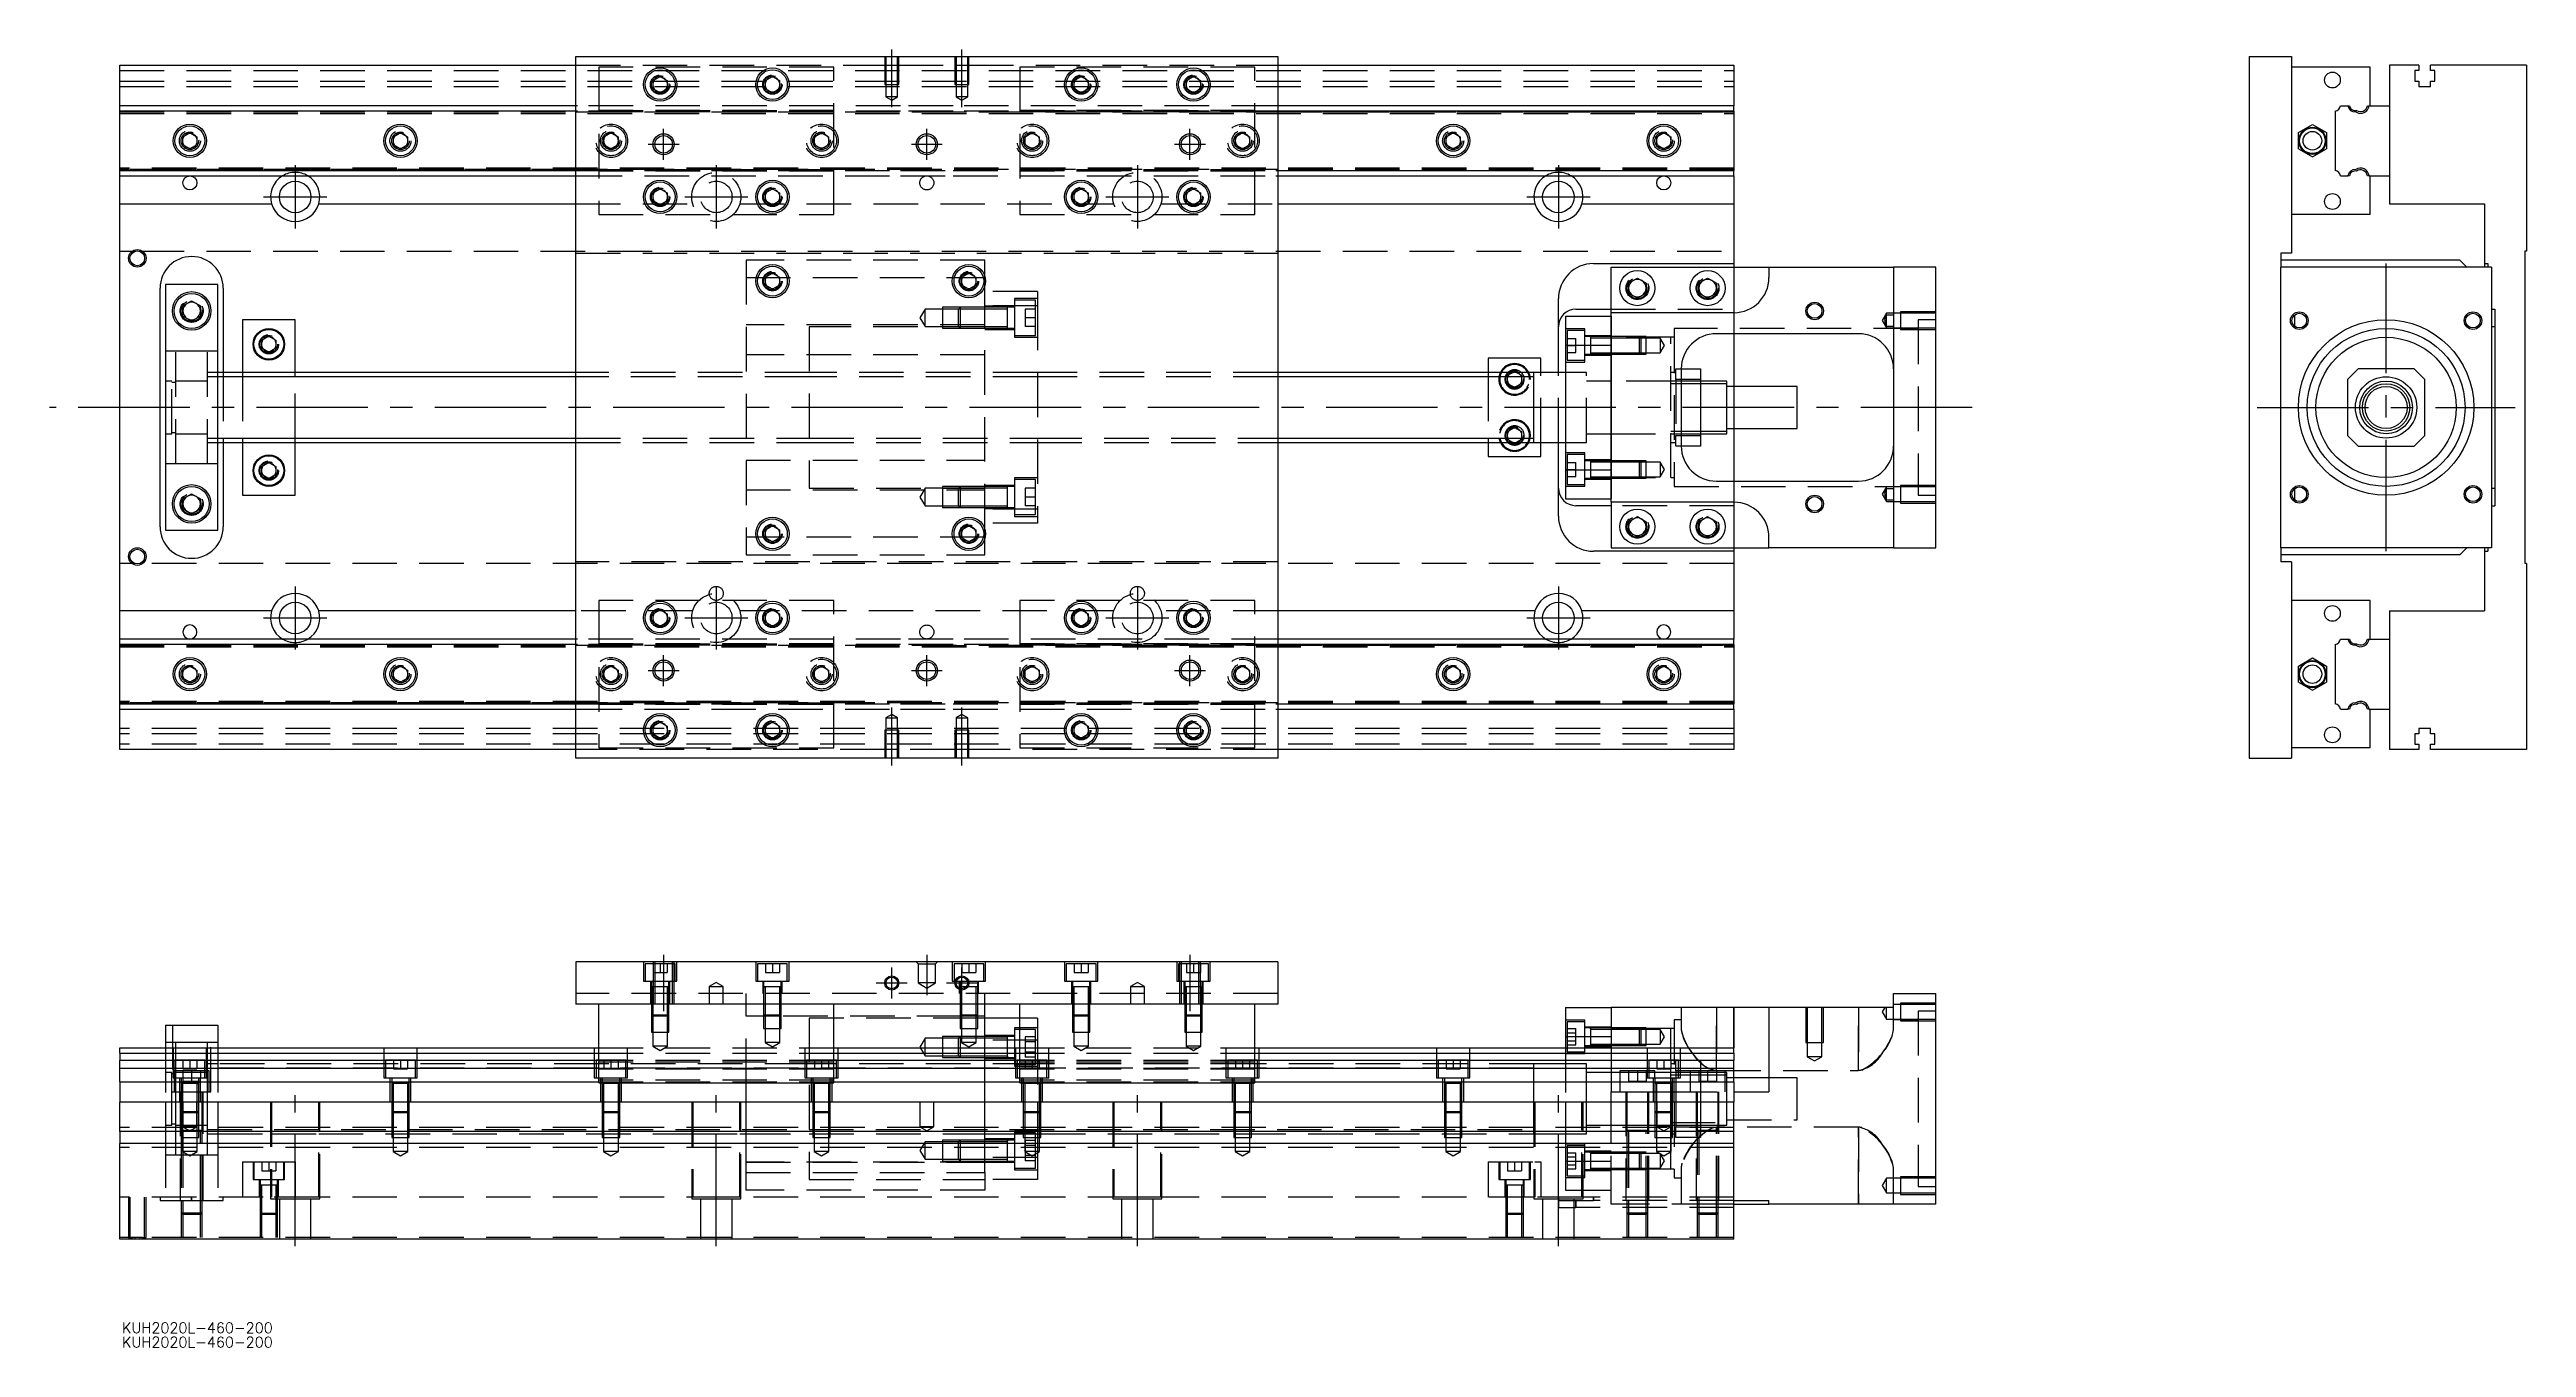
# Model space of a CAD drawing. Extents: x -20 to 686, y -268 to 102.
import ezdxf

# ---------------------------------------------------------------- set-up
doc = ezdxf.new("R2010")
doc.units = 0
doc.linetypes.add('CENTER', pattern=[50.8, 31.75, -6.35, 6.35, -6.35])
doc.linetypes.add('DASHED', pattern=[19.05, 12.7, -6.35])
doc.layers.get('0').update_dxf_attribs({"linetype": 'CONTINUOUS'})
doc.layers.add('CENTER', color=1, linetype='CENTER')
doc.styles.get("Standard").update_dxf_attribs({"font": 'txt.shx', "height": 3, "bigfont": 'bigfont.shx'})

# ---------------------------------------------------------------- blocks, each defined once
blk = doc.blocks.new('*U2')
at = {"color": 7, "linetype": 'CONTINUOUS'}
blk.add_text('KUH2020L-460-200', height=3, dxfattribs=at).set_placement((0.66, -263.81))
blk = doc.blocks.new('*U3')
at = {"color": 7, "linetype": 'CONTINUOUS'}
blk.add_text('KUH2020L-460-200', height=3, dxfattribs=at).set_placement((0.66, -267.9))

msp = doc.modelspace()

# ---------------------------------------------------------------- linework, layer by layer
at = {"color": 7, "linetype": 'CONTINUOUS'}
for p, q in [((130, 100), (330, 100)), ((130, -100), (130, 100)), ((330, 100), (330, -100)), ((606.86, 100), (618.86, 100)), ((606.86, 100), (606.86, -100)), ((618.86, 100), (618.86, 44)), ((0, 86), (0, 97.5)), ((0, 97.5), (130, 97.5)), ((152, 93.1547), (154, 94.309402)), ((152, 90.8453), (152, 93.1547)), ((154, 94.309402), (156, 93.1547)), ((156, 93.1547), (156, 90.8453)), ((184, 93.1547), (186, 94.309402)), ((184, 90.8453), (184, 93.1547)), ((186, 94.309402), (188, 93.1547)), ((188, 93.1547), (188, 90.8453)), ((272, 93.1547), (274, 94.309402)), ((272, 90.8453), (272, 93.1547)), ((274, 94.309402), (276, 93.1547)), ((276, 93.1547), (276, 90.8453)), ((304, 93.1547), (306, 94.309402)), ((304, 90.8453), (304, 93.1547)), ((306, 94.309402), (308, 93.1547)), ((308, 93.1547), (308, 90.8453)), ((330, 97.5), (460, 97.5)), ((460, 97.5), (460, 86)), ((641.36, 97), (618.86, 97)), ((641.36, 86), (641.36, 97)), ((646.86, 97.5), (646.86, 86)), ((655.16, 97.5), (646.86, 97.5)), ((655.16, 96), (654.01, 96)), ((654.01, 96), (654.01, 93)), ((654.01, 93), (655.16, 93)), ((655.16, 97.5), (655.16, 96)), ((655.16, 93), (655.16, 91.5)), ((658.56, 96), (658.56, 97.5)), ((685.86, 97.5), (658.56, 97.5)), ((659.71, 96), (658.56, 96)), ((658.56, 91.5), (658.56, 93)), ((658.56, 93), (659.71, 93)), ((659.71, 93), (659.71, 96)), ((685.86, 97.5), (685.86, 44.5)), ((0, 84.460392), (0, 86)), ((130, 86), (0, 86)), ((154, 89.690598), (152, 90.8453)), ((156, 90.8453), (154, 89.690598)), ((186, 89.690598), (184, 90.8453)), ((188, 90.8453), (186, 89.690598)), ((274, 89.690598), (272, 90.8453)), ((276, 90.8453), (274, 89.690598)), ((306, 89.690598), (304, 90.8453)), ((308, 90.8453), (306, 89.690598)), ((460, 86), (330, 86)), ((460, 84.460392), (460, 86)), ((632.899608, 86), (634.98154, 86)), ((634.98154, 86), (635.38668, 86)), ((640.537372, 86), (641.041934, 86)), ((641.041934, 86), (646.86, 86)), ((646.86, 86), (646.86, 66)), ((646.86, 86), (646.86, 66)), ((655.16, 91.5), (658.56, 91.5)), ((130, 84.460392), (0, 84.460392)), ((0, 67.539608), (0, 84.460392)), ((18, 77.1547), (20, 78.309402)), ((20, 78.309402), (22, 77.1547)), ((78, 77.1547), (80, 78.309402)), ((80, 78.309402), (82, 77.1547)), ((460, 84.460392), (330, 84.460392)), ((378, 77.1547), (380, 78.309402)), ((380, 78.309402), (382, 77.1547)), ((438, 77.1547), (440, 78.309402)), ((440, 78.309402), (442, 77.1547)), ((460, 84.460392), (460, 67.539608)), ((620.860002, 78.309401), (624.860002, 80.618802)), ((620.860002, 73.690599), (620.860002, 78.309401)), ((624.860002, 80.618802), (628.860002, 78.309401)), ((628.860002, 78.309401), (628.860002, 73.690599)), ((631.36, 84.460392), (631.36, 67.539608)), ((18, 74.8453), (18, 77.1547)), ((20, 73.690598), (18, 74.8453)), ((22, 74.8453), (20, 73.690598)), ((22, 77.1547), (22, 74.8453)), ((78, 74.8453), (78, 77.1547)), ((80, 73.690598), (78, 74.8453)), ((82, 74.8453), (80, 73.690598)), ((82, 77.1547), (82, 74.8453)), ((378, 74.8453), (378, 77.1547)), ((380, 73.690598), (378, 74.8453)), ((382, 74.8453), (380, 73.690598)), ((382, 77.1547), (382, 74.8453)), ((438, 74.8453), (438, 77.1547)), ((440, 73.690598), (438, 74.8453)), ((442, 74.8453), (440, 73.690598)), ((442, 77.1547), (442, 74.8453)), ((620.860002, 73.690599), (624.860002, 71.381198)), ((624.860002, 71.381198), (628.860002, 73.690599)), ((0, 67.539608), (130, 67.539608)), ((0, 66), (0, 67.539608)), ((0, 66), (130, 66)), ((0, 58), (0, 66)), ((330, 67.539608), (460, 67.539608)), ((330, 66), (460, 66)), ((460, 66), (460, 67.539608)), ((460, 66), (460, 58)), ((632.899608, 66), (634.98154, 66)), ((635.38668, 66), (634.98154, 66)), ((641.041934, 66), (640.537372, 66)), ((641.041934, 66), (646.86, 66)), ((641.36, 55), (641.36, 66)), ((646.86, 66), (646.86, 58)), ((0, 58), (43.291796, 58)), ((0, -58), (0, 58)), ((56.708204, 58), (130, 58)), ((152, 61.1547), (154, 62.309402)), ((152, 58.8453), (152, 61.1547)), ((154, 57.690598), (152, 58.8453)), ((154, 62.309402), (156, 61.1547)), ((156, 58.8453), (154, 57.690598)), ((156, 61.1547), (156, 58.8453)), ((184, 61.1547), (186, 62.309402)), ((184, 58.8453), (184, 61.1547)), ((186, 57.690598), (184, 58.8453)), ((186, 62.309402), (188, 61.1547)), ((188, 58.8453), (186, 57.690598)), ((188, 61.1547), (188, 58.8453)), ((272, 61.1547), (274, 62.309402)), ((272, 58.8453), (272, 61.1547)), ((274, 57.690598), (272, 58.8453)), ((274, 62.309402), (276, 61.1547)), ((276, 58.8453), (274, 57.690598)), ((276, 61.1547), (276, 58.8453)), ((304, 61.1547), (306, 62.309402)), ((304, 58.8453), (304, 61.1547)), ((306, 57.690598), (304, 58.8453)), ((306, 62.309402), (308, 61.1547)), ((308, 58.8453), (306, 57.690598)), ((308, 61.1547), (308, 58.8453)), ((330, 58), (403.291796, 58)), ((416.708204, 58), (460, 58)), ((460, 58), (460, 41)), ((646.86, 58), (673.86, 58)), ((673.86, 58), (673.86, 41)), ((641.36, 55), (618.86, 55)), ((618.86, 44), (615.86, 44)), ((615.86, 44), (615.86, 40)), ((685.86, 44.5), (685.36, 44.5)), ((685.36, 44.5), (685.36, -44.5)), ((184, 37.1547), (186, 38.309402)), ((184, 34.8453), (184, 37.1547)), ((186, 38.309402), (188, 37.1547)), ((188, 37.1547), (188, 34.8453)), ((240, 37.1547), (242, 38.309402)), ((240, 34.8453), (240, 37.1547)), ((242, 38.309402), (244, 37.1547)), ((244, 37.1547), (244, 34.8453)), ((420, 41), (460, 41)), ((425, 27), (425, 40)), ((425, 40), (470, 40)), ((430, 35.443376), (432.5, 36.886752)), ((430, 32.556624), (430, 35.443376)), ((432.5, 36.886752), (435, 35.443376)), ((435, 35.443376), (435, 32.556624)), ((450, 35.443376), (452.5, 36.886752)), ((450, 32.556624), (450, 35.443376)), ((452.5, 36.886752), (455, 35.443376)), ((455, 35.443376), (455, 32.556624)), ((460, 41), (460, 40)), ((470, 40), (470, 37)), ((470, 40), (505.5, 40)), ((505.5, 40), (505.5, -40)), ((517.5, 40), (505.5, 40)), ((517.5, -40), (517.5, 40)), ((666.86, 42), (615.86, 42)), ((615.86, -40), (615.86, 40)), ((675.86, 40), (615.86, 40)), ((668.86, 40), (666.86, 42)), ((673.86, 41), (674.86, 41)), ((673.86, 41), (673.86, 40)), ((674.86, 41), (674.86, 40)), ((675.86, 40), (675.86, -40)), ((11.5, -34), (11.5, 34)), ((28, 35), (13, 35)), ((13, 35), (13, -35)), ((18, 28.943376), (20.5, 30.386752)), ((18, 26.056624), (18, 28.943376)), ((20.5, 30.386752), (23, 28.943376)), ((23, 28.943376), (23, 26.056624)), ((28, -35), (28, 35)), ((29.5, 34), (29.5, 10)), ((186, 33.690598), (184, 34.8453)), ((188, 34.8453), (186, 33.690598)), ((242, 33.690598), (240, 34.8453)), ((244, 34.8453), (242, 33.690598)), ((410, 10), (410, 31)), ((432.5, 31.113248), (430, 32.556624)), ((435, 32.556624), (432.5, 31.113248)), ((452.5, 31.113248), (450, 32.556624)), ((455, 32.556624), (452.5, 31.113248)), ((20.5, 24.613248), (18, 26.056624)), ((23, 26.056624), (20.5, 24.613248)), ((50, 25), (35, 25)), ((35, 25), (35, 10)), ((50, 10), (50, 25)), ((412, 26), (425, 26)), ((412, 26), (412, 17.78342)), ((415, 28), (425, 28)), ((425, 17.78342), (425, 27)), ((460, 27), (425, 27)), ((619.86, 23.06222), (619.86, 26.435254)), ((675.86, 28), (676.86, 28)), ((676.86, 23), (675.86, 23)), ((676.86, 28), (676.86, -28)), ((40.5, 19.1547), (42.5, 20.309402)), ((40.5, 16.8453), (40.5, 19.1547)), ((42.5, 15.690598), (40.5, 16.8453)), ((42.5, 20.309402), (44.5, 19.1547)), ((44.5, 16.8453), (42.5, 15.690598)), ((44.5, 19.1547), (44.5, 16.8453)), ((412, 17.78342), (412, -17.78342)), ((412, 17.78342), (425, 17.78342)), ((425, 17.78342), (425, -17.78342)), ((425, -17.78342), (425, 17.78342)), ((495.5, 21), (455, 21)), ((460, 21), (460, 6)), ((130, 10), (28, 10)), ((403, 10), (330, 10)), ((405, 14), (390, 14)), ((390, 14), (390, 10)), ((403, 10), (402.995, 10)), ((403, -9.999498), (403, 10)), ((412, 10), (403, 10)), ((403.005, 10), (403, 10)), ((405, 10), (405, 14)), ((445, 11), (450.5, 11)), ((445, 11), (445, -11)), ((450.5, 8), (445, 8)), ((450.5, 11), (450.5, 8)), ((450.5, 8), (450.5, -8)), ((458, 7.5), (450.5, 7.5)), ((458, -7.5), (458, 7.5)), ((637.86, 11), (634.86, 8)), ((634.86, 8), (634.86, -8)), ((653.86, 11), (637.86, 11)), ((656.86, 8), (653.86, 11)), ((656.86, -8), (656.86, 8)), ((458, 6.75), (450.5, 6.75)), ((478, 6), (458, 6)), ((478, -6), (478, 6)), ((450.5, -6.75), (458, -6.75)), ((458, -6), (478, -6)), ((460, -6), (460, -21)), ((28, -10), (130, -10)), ((29.5, -10), (29.5, -34)), ((35, -10), (35, -25)), ((50, -25), (50, -10)), ((330, -10), (403, -10)), ((390, -10), (390, -14)), ((390, -14), (405, -14)), ((402.995, -10), (403, -10)), ((403, -10), (412, -10)), ((403, -10), (403.005, -10)), ((405, -14), (405, -10)), ((410, -31), (410, -10)), ((445, -8), (450.5, -8)), ((450.5, -11), (445, -11)), ((450.5, -7.5), (458, -7.5)), ((450.5, -8), (450.5, -11)), ((634.86, -8), (637.86, -11)), ((637.86, -11), (653.86, -11)), ((653.86, -11), (656.86, -8)), ((40.5, -16.8453), (42.5, -15.690598)), ((40.5, -19.1547), (40.5, -16.8453)), ((42.5, -20.309402), (40.5, -19.1547)), ((42.5, -15.690598), (44.5, -16.8453)), ((44.5, -19.1547), (42.5, -20.309402)), ((44.5, -16.8453), (44.5, -19.1547)), ((412, -17.78342), (412, -26)), ((412, -17.78342), (425, -17.78342)), ((425, -27), (425, -17.78342)), ((455, -21), (495.5, -21)), ((18, -26.056624), (20.5, -24.613248)), ((18, -28.943376), (18, -26.056624)), ((20.5, -24.613248), (23, -26.056624)), ((23, -26.056624), (23, -28.943376)), ((35, -25), (50, -25)), ((412, -26), (425, -26)), ((425, -28), (415, -28)), ((460, -27), (425, -27)), ((425, -27), (425, -40)), ((619.86, -26.435254), (619.86, -23.06222)), ((675.86, -23), (676.86, -23)), ((675.86, -28), (676.86, -28)), ((13, -35), (28, -35)), ((20.5, -30.386752), (18, -28.943376)), ((23, -28.943376), (20.5, -30.386752)), ((184, -34.8453), (186, -33.690598)), ((184, -37.1547), (184, -34.8453)), ((186, -33.690598), (188, -34.8453)), ((188, -34.8453), (188, -37.1547)), ((240, -34.8453), (242, -33.690598)), ((240, -37.1547), (240, -34.8453)), ((242, -33.690598), (244, -34.8453)), ((244, -34.8453), (244, -37.1547)), ((430, -32.556624), (432.5, -31.113248)), ((430, -35.443376), (430, -32.556624)), ((432.5, -31.113248), (435, -32.556624)), ((435, -32.556624), (435, -35.443376)), ((450, -32.556624), (452.5, -31.113248)), ((450, -35.443376), (450, -32.556624)), ((452.5, -31.113248), (455, -32.556624)), ((455, -32.556624), (455, -35.443376)), ((186, -38.309402), (184, -37.1547)), ((188, -37.1547), (186, -38.309402)), ((242, -38.309402), (240, -37.1547)), ((244, -37.1547), (242, -38.309402)), ((460, -41), (420, -41)), ((425, -40), (470, -40)), ((432.5, -36.886752), (430, -35.443376)), ((435, -35.443376), (432.5, -36.886752)), ((452.5, -36.886752), (450, -35.443376)), ((455, -35.443376), (452.5, -36.886752)), ((460, -40), (460, -41)), ((460, -41), (460, -58)), ((470, -40), (470, -37)), ((505.5, -40), (470, -40)), ((505.5, -40), (517.5, -40)), ((615.86, -40), (615.86, -44)), ((675.86, -40), (615.86, -40)), ((666.86, -42), (615.86, -42)), ((666.86, -42), (668.86, -40)), ((673.86, -40), (673.86, -41)), ((673.86, -41), (673.86, -58)), ((673.86, -41), (674.86, -41)), ((674.86, -40), (674.86, -41)), ((618.86, -44), (615.86, -44)), ((618.86, -44), (618.86, -100)), ((685.86, -44.5), (685.36, -44.5)), ((685.86, -44.5), (685.86, -97.5)), ((641.36, -55), (618.86, -55)), ((641.36, -66), (641.36, -55)), ((0, -66), (0, -58)), ((43.291796, -58), (0, -58)), ((130, -58), (56.708204, -58)), ((152, -58.8453), (154, -57.690598)), ((152, -61.1547), (152, -58.8453)), ((154, -62.309402), (152, -61.1547)), ((154, -57.690598), (156, -58.8453)), ((156, -61.1547), (154, -62.309402)), ((156, -58.8453), (156, -61.1547)), ((184, -58.8453), (186, -57.690598)), ((184, -61.1547), (184, -58.8453)), ((186, -62.309402), (184, -61.1547)), ((186, -57.690598), (188, -58.8453)), ((188, -61.1547), (186, -62.309402)), ((188, -58.8453), (188, -61.1547)), ((272, -58.8453), (274, -57.690598)), ((272, -61.1547), (272, -58.8453)), ((274, -62.309402), (272, -61.1547)), ((274, -57.690598), (276, -58.8453)), ((276, -61.1547), (274, -62.309402)), ((276, -58.8453), (276, -61.1547)), ((304, -58.8453), (306, -57.690598)), ((304, -61.1547), (304, -58.8453)), ((306, -62.309402), (304, -61.1547)), ((306, -57.690598), (308, -58.8453)), ((308, -61.1547), (306, -62.309402)), ((308, -58.8453), (308, -61.1547)), ((403.291796, -58), (330, -58)), ((460, -58), (416.708204, -58)), ((460, -58), (460, -66)), ((646.86, -58), (646.86, -66)), ((646.86, -58), (673.86, -58)), ((0, -67.539608), (0, -66)), ((130, -66), (0, -66)), ((130, -67.539608), (0, -67.539608)), ((0, -84.460392), (0, -67.539608)), ((460, -66), (330, -66)), ((460, -67.539608), (330, -67.539608)), ((460, -67.539608), (460, -66)), ((460, -67.539608), (460, -84.460392)), ((631.36, -67.539608), (631.36, -84.460392)), ((632.899608, -66), (634.98154, -66)), ((634.98154, -66), (635.38668, -66)), ((640.537372, -66), (641.041934, -66)), ((641.041934, -66), (646.86, -66)), ((646.86, -66), (646.86, -86)), ((646.86, -66), (646.86, -86)), ((18, -74.8453), (20, -73.690598)), ((18, -77.1547), (18, -74.8453)), ((20, -78.309402), (18, -77.1547)), ((20, -73.690598), (22, -74.8453)), ((22, -77.1547), (20, -78.309402)), ((22, -74.8453), (22, -77.1547)), ((78, -74.8453), (80, -73.690598)), ((78, -77.1547), (78, -74.8453)), ((80, -78.309402), (78, -77.1547)), ((80, -73.690598), (82, -74.8453)), ((82, -77.1547), (80, -78.309402)), ((82, -74.8453), (82, -77.1547)), ((378, -74.8453), (380, -73.690598)), ((378, -77.1547), (378, -74.8453)), ((380, -78.309402), (378, -77.1547)), ((380, -73.690598), (382, -74.8453)), ((382, -77.1547), (380, -78.309402)), ((382, -74.8453), (382, -77.1547)), ((438, -74.8453), (440, -73.690598)), ((438, -77.1547), (438, -74.8453)), ((440, -78.309402), (438, -77.1547)), ((440, -73.690598), (442, -74.8453)), ((442, -77.1547), (440, -78.309402)), ((442, -74.8453), (442, -77.1547)), ((620.860002, -73.690599), (624.860002, -71.381198)), ((620.860002, -78.309401), (620.860002, -73.690599)), ((624.860002, -71.381198), (628.860002, -73.690599)), ((628.860002, -73.690599), (628.860002, -78.309401)), ((0, -84.460392), (130, -84.460392)), ((0, -86), (0, -84.460392)), ((330, -84.460392), (460, -84.460392)), ((460, -86), (460, -84.460392)), ((620.860002, -78.309401), (624.860002, -80.618802)), ((624.860002, -80.618802), (628.860002, -78.309401)), ((0, -86), (130, -86)), ((0, -97.5), (0, -86)), ((152, -90.8453), (154, -89.690598)), ((152, -93.1547), (152, -90.8453)), ((154, -89.690598), (156, -90.8453)), ((156, -90.8453), (156, -93.1547)), ((184, -90.8453), (186, -89.690598)), ((184, -93.1547), (184, -90.8453)), ((186, -89.690598), (188, -90.8453)), ((188, -90.8453), (188, -93.1547)), ((272, -90.8453), (274, -89.690598)), ((272, -93.1547), (272, -90.8453)), ((274, -89.690598), (276, -90.8453)), ((276, -90.8453), (276, -93.1547)), ((304, -90.8453), (306, -89.690598)), ((304, -93.1547), (304, -90.8453)), ((306, -89.690598), (308, -90.8453)), ((308, -90.8453), (308, -93.1547)), ((330, -86), (460, -86)), ((460, -86), (460, -97.5)), ((632.899608, -86), (634.98154, -86)), ((635.38668, -86), (634.98154, -86)), ((641.041934, -86), (640.537372, -86)), ((641.041934, -86), (646.86, -86)), ((641.36, -97), (641.36, -86)), ((646.86, -86), (646.86, -97.5)), ((658.56, -91.5), (655.16, -91.5)), ((655.16, -91.5), (655.16, -93)), ((658.56, -93), (658.56, -91.5)), ((130, -97.5), (0, -97.5)), ((154, -94.309402), (152, -93.1547)), ((156, -93.1547), (154, -94.309402)), ((186, -94.309402), (184, -93.1547)), ((188, -93.1547), (186, -94.309402)), ((274, -94.309402), (272, -93.1547)), ((276, -93.1547), (274, -94.309402)), ((306, -94.309402), (304, -93.1547)), ((308, -93.1547), (306, -94.309402)), ((460, -97.5), (330, -97.5)), ((641.36, -97), (618.86, -97)), ((655.16, -97.5), (646.86, -97.5)), ((655.16, -93), (654.01, -93)), ((654.01, -93), (654.01, -96)), ((654.01, -96), (655.16, -96)), ((655.16, -96), (655.16, -97.5)), ((659.71, -93), (658.56, -93)), ((658.56, -97.5), (658.56, -96)), ((658.56, -96), (659.71, -96)), ((685.86, -97.5), (658.56, -97.5)), ((659.71, -96), (659.71, -93)), ((330, -100), (130, -100)), ((606.86, -100), (618.86, -100)), ((330, -158.03), (130, -158.03)), ((130, -158.03), (130, -170.03)), ((330, -158.03), (330, -170.03)), ((239.9, -165.13), (239.9, -165.676966)), ((239.9, -165.676966), (239.9, -166.027498)), ((241.67033, -165.13), (241.229838, -165.13)), ((505.5, -171.03), (505.5, -167.03)), ((505.5, -167.03), (517.5, -167.03)), ((517.5, -227.03), (517.5, -167.03)), ((13, -176.03), (13, -182.53)), ((13, -176.03), (28, -176.03)), ((28, -176.03), (28, -182.53)), ((330, -170.03), (130, -170.03)), ((136.5, -192.53), (136.5, -170.03)), ((203.5, -192.53), (203.5, -170.03)), ((246.5, -182.53), (246.5, -170.03)), ((256.5, -174.03), (246.5, -174.03)), ((256.5, -192.53), (256.5, -170.03)), ((323.5, -192.53), (323.5, -170.03)), ((412, -171.03), (425, -171.03)), ((412, -171.03), (412, -179.24658)), ((460, -171.03), (425, -171.03)), ((425, -171.03), (425, -182.53)), ((460, -182.53), (460, -171.03)), ((470, -171.03), (460, -171.03)), ((470, -171.03), (470, -195.03)), ((505.5, -171.03), (470, -171.03)), ((0, -184.069608), (0, -182.53)), ((0, -182.53), (136.5, -182.53)), ((203.5, -182.53), (256.5, -182.53)), ((323.5, -182.53), (460, -182.53)), ((412, -179.24658), (425, -179.24658)), ((412, -179.24658), (412, -182.53)), ((460, -184.069608), (460, -182.53)), ((0, -184.069608), (0, -186.15154)), ((0, -184.069608), (136.5, -184.069608)), ((136.5, -186.15154), (0, -186.15154)), ((0, -188.366666), (0, -186.15154)), ((0, -192.211934), (0, -188.366666)), ((136.5, -188.366666), (0, -188.366666)), ((203.5, -184.069608), (256.5, -184.069608)), ((256.5, -186.15154), (203.5, -186.15154)), ((256.5, -188.366666), (203.5, -188.366666)), ((323.5, -184.069608), (460, -184.069608)), ((460, -186.15154), (323.5, -186.15154)), ((460, -188.366666), (323.5, -188.366666)), ((460, -184.069608), (460, -186.15154)), ((460, -188.366666), (460, -186.15154)), ((460, -192.211934), (460, -188.366666)), ((0, -192.211934), (0, -198.03)), ((0, -192.211934), (136.5, -192.211934)), ((136.5, -192.53), (203.5, -192.53)), ((203.5, -192.211934), (256.5, -192.211934)), ((256.5, -192.53), (323.5, -192.53)), ((323.5, -192.211934), (460, -192.211934)), ((460, -192.211934), (460, -198.03)), ((460, -195.03), (470, -195.03)), ((460, -198.03), (0, -198.03)), ((0, -206.33), (0, -198.03)), ((460, -206.33), (460, -198.03)), ((460, -206.33), (0, -206.33)), ((0, -206.33), (0, -209.73)), ((460, -209.73), (0, -209.73)), ((0, -237.03), (0, -209.73)), ((18, -208.03), (18, -209.73)), ((23, -209.73), (23, -206.33)), ((460, -209.73), (460, -206.33)), ((460, -237.03), (460, -209.73)), ((460, -226.03), (470, -226.03)), ((460, -227.03), (470, -227.03)), ((470, -227.03), (470, -226.03)), ((517.5, -227.03), (470, -227.03)), ((460, -237.03), (0, -237.03))]:
    msp.add_line(p, q, dxfattribs=at)
at = {"color": 3, "linetype": 'DASHED'}
for p, q in [((218.000006, 100), (218.000006, 92)), ((218.35, 100), (218.35, 92)), ((221.65, 92), (221.65, 100)), ((221.999994, 92), (221.999994, 100)), ((238.000006, 100), (238.000006, 92)), ((238.35, 100), (238.35, 92)), ((241.65, 92), (241.65, 100)), ((241.999994, 92), (241.999994, 100)), ((0, 96), (460, 96)), ((0, 93), (460, 93)), ((130, 97.5), (218.000006, 97.5)), ((136.5, 97), (136.5, 55)), ((203.5, 97), (136.5, 97)), ((156.483582, 92.286038), (156.5, 92)), ((188.483582, 92.286038), (188.5, 92)), ((203.5, 55), (203.5, 97)), ((218.000006, 97.5), (221.999994, 97.5)), ((218.000006, 92), (221.999994, 92)), ((218.35, 92), (218.35, 88.5)), ((221.65, 88.5), (221.65, 92)), ((221.999994, 97.5), (238.000006, 97.5)), ((238.000006, 97.5), (241.999994, 97.5)), ((238.000006, 92), (241.999994, 92)), ((238.35, 92), (238.35, 88.5)), ((241.65, 88.5), (241.65, 92)), ((241.999994, 97.5), (330, 97.5)), ((323.5, 97), (256.5, 97)), ((256.5, 97), (256.5, 55)), ((276.483582, 92.286038), (276.5, 92)), ((308.483582, 92.286038), (308.5, 92)), ((323.5, 55), (323.5, 97)), ((0, 91.5), (460, 91.5)), ((130.5, 86), (130, 86)), ((222.5, 86), (130.5, 86)), ((221.65, 88.5), (218.35, 88.5)), ((218.35, 88.5), (220, 87.547372)), ((220, 87.547372), (221.65, 88.5)), ((237.5, 86), (222.5, 86)), ((329.5, 86), (237.5, 86)), ((241.65, 88.5), (238.35, 88.5)), ((238.35, 88.5), (240, 87.547372)), ((240, 87.547372), (241.65, 88.5)), ((330, 86), (329.5, 86)), ((0, 84.204452), (130, 84.204452)), ((0, 84.2), (460, 84.2)), ((0, 83.8), (460, 83.8)), ((130.5, 84.460392), (130, 84.460392)), ((130, 84.204452), (130.5, 84.204452)), ((222.5, 84.460392), (130.5, 84.460392)), ((130.5, 84.204452), (329.5, 84.204452)), ((203.5, 84.643014), (136.5, 84.643014)), ((136.5, 84.6), (203.5, 84.6)), ((136.5, 84.3), (203.5, 84.3)), ((138, 77.1547), (140, 78.309402)), ((140, 78.309402), (142, 77.1547)), ((198, 77.1547), (200, 78.309402)), ((200, 78.309402), (202, 77.1547)), ((237.5, 84.460392), (222.5, 84.460392)), ((329.5, 84.460392), (237.5, 84.460392)), ((323.5, 84.643014), (256.5, 84.643014)), ((256.5, 84.6), (323.5, 84.6)), ((256.5, 84.3), (323.5, 84.3)), ((258, 77.1547), (260, 78.309402)), ((260, 78.309402), (262, 77.1547)), ((318, 77.1547), (320, 78.309402)), ((320, 78.309402), (322, 77.1547)), ((330, 84.460392), (329.5, 84.460392)), ((329.5, 84.204452), (330, 84.204452)), ((330, 84.204452), (460, 84.204452)), ((22.483582, 76.286038), (22.5, 76)), ((77.5, 76), (77.518502, 76.303588)), ((138, 74.8453), (138, 77.1547)), ((140, 73.690598), (138, 74.8453)), ((142, 74.8453), (140, 73.690598)), ((142, 77.1547), (142, 74.8453)), ((142.483582, 76.286038), (142.5, 76)), ((198, 74.8453), (198, 77.1547)), ((200, 73.690598), (198, 74.8453)), ((202, 74.8453), (200, 73.690598)), ((202, 77.1547), (202, 74.8453)), ((202.483582, 76.286038), (202.5, 76)), ((258, 74.8453), (258, 77.1547)), ((260, 73.690598), (258, 74.8453)), ((262, 74.8453), (260, 73.690598)), ((262, 77.1547), (262, 74.8453)), ((262.483582, 76.286038), (262.5, 76)), ((318, 74.8453), (318, 77.1547)), ((320, 73.690598), (318, 74.8453)), ((322, 74.8453), (320, 73.690598)), ((322, 77.1547), (322, 74.8453)), ((322.483582, 76.286038), (322.5, 76)), ((377.5, 76), (377.518502, 76.303588)), ((442.483582, 76.286038), (442.5, 76)), ((460, 68.2), (0, 68.2)), ((460, 67.8), (0, 67.8)), ((130, 67.795548), (0, 67.795548)), ((130.5, 67.795548), (130, 67.795548)), ((130, 67.539608), (130.5, 67.539608)), ((130, 66), (130.5, 66)), ((329.5, 67.795548), (130.5, 67.795548)), ((130.5, 67.539608), (222.5, 67.539608)), ((130.5, 66), (222.5, 66)), ((203.5, 67.7), (136.5, 67.7)), ((203.5, 67.4), (136.5, 67.4)), ((203.5, 67.356986), (136.5, 67.356986)), ((222.5, 67.539608), (237.5, 67.539608)), ((222.5, 66), (237.5, 66)), ((237.5, 67.539608), (329.5, 67.539608)), ((237.5, 66), (329.5, 66)), ((323.5, 67.7), (256.5, 67.7)), ((323.5, 67.4), (256.5, 67.4)), ((323.5, 67.356986), (256.5, 67.356986)), ((330, 67.795548), (329.5, 67.795548)), ((329.5, 67.539608), (330, 67.539608)), ((329.5, 66), (330, 66)), ((460, 67.795548), (330, 67.795548)), ((130, 58), (163.291796, 58)), ((156.483582, 60.286038), (156.5, 60)), ((176.708204, 58), (283.291796, 58)), ((188.483582, 60.286038), (188.5, 60)), ((271.5, 60), (271.512884, 60.253488)), ((296.708204, 58), (330, 58)), ((308.483582, 60.286038), (308.5, 60)), ((136.5, 55), (203.5, 55)), ((256.5, 55), (323.5, 55)), ((0, 44.5), (4.359688, 44.5)), ((5.640312, 44.5), (460, 44.5)), ((130, 44), (330, 44)), ((246.5, 42), (178.5, 42)), ((178.5, 42), (178.5, -42)), ((178.5, 37), (246.5, 37)), ((183.5, 36), (183.512884, 36.253488)), ((239.5, 36), (239.518502, 36.303588)), ((246.5, 37.52069), (246.5, 42)), ((246.5, 34.47931), (246.5, 37.52069)), ((460, 40), (460, 28)), ((234.5, 28.547744), (234.5, 22.547754)), ((239.49998, 28.547744), (234.5, 28.547744)), ((239.5, 28.54775), (239, 28.04775)), ((246.5, 28.547744), (239.499994, 28.547744)), ((239.5, 28.54775), (239.5, 22.54775)), ((246.5, 28.54775), (239.5, 28.54775)), ((246.5, -34.47931), (246.5, 34.47931)), ((261.5, 33), (246.5, 33)), ((261.5, 28.982754), (246.5, 28.982754)), ((255, 28.84775), (246.5, 28.84775)), ((253, 28.54775), (246.50002, 28.54775)), ((253, 28.54775), (252.995, 28.54775)), ((253, 28.04775), (253, 28.547754)), ((253, 28.197952), (253, 28.54775)), ((255, 28.54775), (253, 28.54775)), ((253.005, 28.54775), (253, 28.54775)), ((255, 31.04775), (255, 20.04775)), ((261.5, 31.04775), (255, 31.04775)), ((261, 30.54775), (255, 30.54775)), ((261, 20.54775), (261, 30.54775)), ((261.5, 33), (261.5, 28.982754)), ((261.5, 28.982754), (261.5, -28.982754)), ((435.477798, 34.364306), (435.5, 34)), ((449.5, 34), (449.520026, 34.346056)), ((23.477798, 27.864306), (23.5, 27.5)), ((246.5, 23.5), (178.5, 23.5)), ((196.5, 23), (196.5, -23)), ((246.5, 23), (196.5, 23)), ((229.5, 28.04775), (228.056624, 25.54775)), ((228.056624, 25.54775), (229.5, 23.04775)), ((229.5, 23.04775), (229.5, 28.04775)), ((234.5, 28.04775), (229.5, 28.04775)), ((229.5, 23.04775), (234.5, 23.04775)), ((238.99998, 28.04775), (234.5, 28.04775)), ((234.5, 23.04775), (238.99998, 23.04775)), ((234.5, 22.547754), (239.49998, 22.547754)), ((239, 23.04775), (239, 28.04775)), ((246.5, 28.04775), (239, 28.04775)), ((239, 23.04775), (239.5, 22.54775)), ((239, 23.04775), (246.5, 23.04775)), ((239.5, 22.547754), (246.5, 22.547754)), ((239.5, 22.54775), (246.5, 22.54775)), ((246.5, 22.24775), (255, 22.24775)), ((253, 28.04775), (246.50002, 28.04775)), ((246.50002, 23.04775), (253, 23.04775)), ((246.50002, 22.54775), (253.005, 22.54775)), ((252.995, 22.54775), (255, 22.54775)), ((253, 22.8974), (253, 28.197952)), ((253, 22.547744), (253, 23.04775)), ((253, 22.54775), (253, 22.8974)), ((258, 28.04775), (258, 25.54775)), ((261, 28.04775), (258, 28.04775)), ((258, 25.54775), (258, 23.04775)), ((261, 25.54775), (258, 25.54775)), ((261, 23.04775), (258, 23.04775)), ((417.5, 22.42767), (412, 22.42767)), ((412.5, 21.92767), (412.5, 13.42767)), ((417.5, 21.92767), (412.5, 21.92767)), ((417.5, 12.92767), (417.5, 22.42767)), ((425, 28), (460, 28)), ((425, 26), (425, 17.78342)), ((443, 22.5), (443, -22.5)), ((512.5, 22.5), (443, 22.5)), ((460, 28), (460, 27)), ((460, 27), (460, 21)), ((503.5, 26.848738), (502.287564, 24.748738)), ((502.287564, 24.748738), (503.5, 22.648738)), ((503.016436, 24.911344), (503.060666, 25.226886)), ((503.060666, 25.226886), (503.163852, 25.611128)), ((503.163852, 25.611128), (503.302956, 25.985522)), ((503.302956, 25.985522), (503.5, 26.435254)), ((503.5, 26.435254), (503.5, 26.848738)), ((507.5, 26.848738), (503.5, 26.848738)), ((503.5, 23.06222), (503.5, 26.435794)), ((503.5, 26.435254), (505.5, 26.435254)), ((503.5, 22.648738), (503.5, 23.06222)), ((505.5, 23.06222), (503.5, 23.06222)), ((503.5, 22.648738), (507.5, 22.648738)), ((507.5, 27.248732), (507.5, 22.248742)), ((517.5, 27.248732), (507.5, 27.248732)), ((517.5, 26.848738), (507.5, 26.848738)), ((507.5, 22.648738), (517.5, 22.648738)), ((507.5, 22.248742), (517.5, 22.248742)), ((512.5, 25), (512.5, -25)), ((517.5, 25), (512.5, 25)), ((16, 16), (13, 16)), ((16, -16), (16, 16)), ((25, 16), (16, 16)), ((25, -16), (25, 16)), ((28, 16), (25, 16)), ((40, 18), (40.012884, 18.253488)), ((246.5, 15), (178.5, 15)), ((255, 20.54775), (261, 20.54775)), ((255, 20.04775), (261.5, 20.04775)), ((412.5, 19.67767), (415, 19.67767)), ((412.5, 17.67767), (415, 17.67767)), ((412.5, 15.67767), (415, 15.67767)), ((415, 17.67767), (415, 19.67767)), ((415, 15.67767), (415, 17.67767)), ((425, 20.42767), (417.5, 20.42767)), ((419.1, 20.17767), (417.5, 20.17767)), ((417.5, 15.17767), (419.1, 15.17767)), ((417.5, 14.92767), (425, 14.92767)), ((419.1, 20.17767), (419.095, 20.17767)), ((419.095, 15.17767), (419.1, 15.17767)), ((419.1, 20.17767), (419.1, 19.92022)), ((419.105, 20.17767), (419.1, 20.17767)), ((424.99998, 20.17767), (419.1, 20.17767)), ((419.1, 19.92022), (419.1, 15.435068)), ((424.99998, 19.77767), (419.1, 19.77767)), ((419.1, 15.57767), (424.99998, 15.57767)), ((419.1, 15.435068), (419.1, 15.17767)), ((419.1, 15.17767), (419.105, 15.17767)), ((419.1, 15.17767), (424.99998, 15.17767)), ((433.1, 20.17767), (425, 20.17767)), ((433.1, 20.177664), (425, 20.177664)), ((442, 20), (425, 20)), ((433.5, 19.77767), (425, 19.77767)), ((425, 15.57767), (433.5, 15.57767)), ((425, 15.177674), (433.1, 15.177674)), ((425, 15.17767), (433.1, 15.17767)), ((433.1, 15.17767), (433.1, 20.17767)), ((433.5, 19.77767), (433.1, 20.17767)), ((433.1, 15.17767), (433.5, 15.57767)), ((435, 20.177664), (433.10002, 20.177664)), ((433.10002, 15.177674), (435, 15.177674)), ((433.5, 19.77767), (433.5, 15.57767)), ((435, 19.77767), (433.50002, 19.77767)), ((433.50002, 15.57767), (435, 15.57767)), ((435, 15.177674), (435, 20.177664)), ((439, 19.77767), (435, 19.77767)), ((435, 15.57767), (439, 15.57767)), ((439, 19.77767), (439, 15.57767)), ((440.212436, 17.67767), (439, 19.77767)), ((439, 15.57767), (440.212436, 17.67767)), ((442, -20), (442, 20)), ((443, 20), (442, 20)), ((14.85, 7.5), (13, 7.5)), ((14.85, -7.5), (14.85, 7.5)), ((16, 7.15), (14.85, 7.15)), ((25, 7.5), (16, 7.5)), ((28, 10), (25, 10)), ((28, 8.75), (25, 8.75)), ((29.5, 10), (29.5, 8.75)), ((29.5, 8.75), (29.5, -8.75)), ((35, 10), (35, 8.75)), ((35, 8.75), (35, -8.75)), ((50, 8.75), (50, 10)), ((50, -8.75), (50, 8.75)), ((196.49998, 10), (130, 10)), ((196.49998, 8.75), (130, 8.75)), ((261.5, 10), (196.5, 10)), ((261.5, 8.75), (196.5, 8.75)), ((330, 10), (261.50002, 10)), ((330, 8.75), (261.50002, 8.75)), ((390, 10), (390, 8.75)), ((390, 8.75), (390, -8.75)), ((395.5, 9.1547), (396.964102, 10)), ((395.5, 8.75), (395.5, 9.1547)), ((395.5, 6.8453), (395.5, 8.75)), ((396.964102, 10), (397.5, 10.309402)), ((397.5, 10.309402), (398.035898, 10)), ((398.035898, 10), (399.5, 9.1547)), ((399.5, 9.1547), (399.5, 8.75)), ((399.5, 8.75), (399.5, 6.8453)), ((399.983582, 8.286038), (400, 8)), ((405, -10), (405, 10)), ((410, -10), (410, 10)), ((412, 12.92767), (417.5, 12.92767)), ((418, 10), (412, 10)), ((412.5, 13.42767), (417.5, 13.42767)), ((418, -10), (418, 10)), ((425, 7.5), (418, 7.5)), ((442, 7.5), (425, 7.5)), ((442, 7.5), (441.995, 7.5)), ((443.5, 10), (442, 10)), ((443.5, 7.5), (442, 7.5)), ((442.005, 7.5), (442, 7.5)), ((443.5, 11), (445, 11)), ((443.5, 8), (443.5, 11)), ((443.5, 8), (443.5, -8)), ((445, 8), (443.5, 8)), ((445, 7.5), (443.5, 7.5)), ((450.5, 7.5), (445, 7.5)), ((397.5, 5.690598), (395.5, 6.8453)), ((399.5, 6.8453), (397.5, 5.690598)), ((443.5, 6.75), (442, 6.75)), ((445, 6.75), (443.5, 6.75)), ((450.5, 6.75), (445, 6.75)), ((460, 6), (460, -6)), ((395.5, -6.8453), (397.5, -5.690598)), ((395.5, -8.75), (395.5, -6.8453)), ((397.5, -5.690598), (399.5, -6.8453)), ((399.5, -6.8453), (399.5, -8.75)), ((442, -6.75), (443.5, -6.75)), ((443.5, -6.75), (445, -6.75)), ((445, -6.75), (450.5, -6.75)), ((13, -7.5), (14.85, -7.5)), ((14.85, -7.15), (16, -7.15)), ((16, -7.5), (25, -7.5)), ((25, -8.75), (28, -8.75)), ((25, -10), (28, -10)), ((29.5, -8.75), (29.5, -10)), ((35, -8.75), (35, -10)), ((50, -10), (50, -8.75)), ((130, -8.75), (196.49998, -8.75)), ((130, -10), (196.49998, -10)), ((196.5, -8.75), (261.5, -8.75)), ((196.5, -10), (261.5, -10)), ((261.50002, -8.75), (330, -8.75)), ((261.50002, -10), (330, -10)), ((390, -8.75), (390, -10)), ((395, -8), (395.018502, -7.696412)), ((395.5, -9.1547), (395.5, -8.75)), ((396.964102, -10), (395.5, -9.1547)), ((397.5, -10.309402), (396.964102, -10)), ((398.035898, -10), (397.5, -10.309402)), ((399.5, -9.1547), (398.035898, -10)), ((399.5, -8.75), (399.5, -9.1547)), ((403, -10), (403, -9.999498)), ((412, -10), (418, -10)), ((417.5, -12.92767), (412, -12.92767)), ((412.5, -13.42767), (412.5, -21.92767)), ((417.5, -13.42767), (412.5, -13.42767)), ((417.5, -22.42767), (417.5, -12.92767)), ((418, -7.5), (425, -7.5)), ((425, -7.5), (442, -7.5)), ((441.995, -7.5), (442, -7.5)), ((442, -7.5), (443.5, -7.5)), ((442, -7.5), (442.005, -7.5)), ((442, -10), (443.5, -10)), ((443.5, -7.5), (445, -7.5)), ((443.5, -8), (445, -8)), ((443.5, -11), (443.5, -8)), ((445, -11), (443.5, -11)), ((445, -7.5), (450.5, -7.5)), ((13, -16), (16, -16)), ((16, -16), (25, -16)), ((25, -16), (28, -16)), ((44.983582, -17.713962), (45, -18)), ((178.5, -15), (246.5, -15)), ((255, -20.04775), (255, -31.04775)), ((261.5, -20.04775), (255, -20.04775)), ((261, -20.54775), (255, -20.54775)), ((261, -30.54775), (261, -20.54775)), ((412.5, -15.67767), (415, -15.67767)), ((412.5, -17.67767), (415, -17.67767)), ((412.5, -19.67767), (415, -19.67767)), ((415, -17.67767), (415, -15.67767)), ((415, -19.67767), (415, -17.67767)), ((425, -14.92767), (417.5, -14.92767)), ((419.1, -15.17767), (417.5, -15.17767)), ((417.5, -20.17767), (419.1, -20.17767)), ((417.5, -20.42767), (425, -20.42767)), ((419.1, -15.17767), (419.095, -15.17767)), ((419.095, -20.17767), (419.1, -20.17767)), ((419.1, -15.17767), (419.1, -15.435118)), ((419.105, -15.17767), (419.1, -15.17767)), ((424.99998, -15.17767), (419.1, -15.17767)), ((419.1, -15.435118), (419.1, -19.920272)), ((424.99998, -15.57767), (419.1, -15.57767)), ((419.1, -19.77767), (424.99998, -19.77767)), ((419.1, -19.920272), (419.1, -20.17767)), ((419.1, -20.17767), (419.105, -20.17767)), ((419.1, -20.17767), (424.99998, -20.17767)), ((433.1, -15.17767), (425, -15.17767)), ((433.1, -15.177674), (425, -15.177674)), ((433.5, -15.57767), (425, -15.57767)), ((425, -17.78342), (425, -26)), ((425, -19.77767), (433.5, -19.77767)), ((425, -20), (442, -20)), ((425, -20.177664), (433.1, -20.177664)), ((425, -20.17767), (433.1, -20.17767)), ((433.1, -20.17767), (433.1, -15.17767)), ((433.5, -15.57767), (433.1, -15.17767)), ((433.1, -20.17767), (433.5, -19.77767)), ((435, -15.177674), (433.10002, -15.177674)), ((433.10002, -20.177664), (435, -20.177664)), ((433.5, -15.57767), (433.5, -19.77767)), ((435, -15.57767), (433.50002, -15.57767)), ((433.50002, -19.77767), (435, -19.77767)), ((435, -20.177664), (435, -15.177674)), ((439, -15.57767), (435, -15.57767)), ((435, -19.77767), (439, -19.77767)), ((439, -15.57767), (439, -19.77767)), ((440.212436, -17.67767), (439, -15.57767)), ((439, -19.77767), (440.212436, -17.67767)), ((442, -20), (443, -20)), ((460, -21), (460, -27)), ((23.477798, -27.135694), (23.5, -27.5)), ((178.5, -23.5), (246.5, -23.5)), ((196.5, -23), (246.5, -23)), ((229.5, -23.04775), (228.056624, -25.54775)), ((228.056624, -25.54775), (229.5, -28.04775)), ((229.5, -28.04775), (229.5, -23.04775)), ((234.5, -23.04775), (229.5, -23.04775)), ((229.5, -28.04775), (234.5, -28.04775)), ((234.5, -22.547754), (234.5, -28.547744)), ((239.49998, -22.547754), (234.5, -22.547754)), ((238.99998, -23.04775), (234.5, -23.04775)), ((234.5, -28.04775), (238.99998, -28.04775)), ((239.5, -22.54775), (239, -23.04775)), ((239, -28.04775), (239, -23.04775)), ((246.5, -23.04775), (239, -23.04775)), ((239, -28.04775), (246.5, -28.04775)), ((239, -28.04775), (239.5, -28.54775)), ((239.5, -22.54775), (239.5, -28.54775)), ((246.5, -22.54775), (239.5, -22.54775)), ((246.5, -22.547754), (239.5, -22.547754)), ((255, -22.24775), (246.5, -22.24775)), ((253.005, -22.54775), (246.50002, -22.54775)), ((253, -23.04775), (246.50002, -23.04775)), ((246.50002, -28.04775), (253, -28.04775)), ((255, -22.54775), (252.995, -22.54775)), ((253, -23.04775), (253, -22.547744)), ((253, -22.897546), (253, -22.54775)), ((253, -28.198098), (253, -22.897546)), ((253, -28.547754), (253, -28.04775)), ((253, -28.54775), (253, -28.198098)), ((258, -23.04775), (258, -25.54775)), ((261, -23.04775), (258, -23.04775)), ((258, -25.54775), (258, -28.04775)), ((261, -25.54775), (258, -25.54775)), ((261, -28.04775), (258, -28.04775)), ((412, -22.42767), (417.5, -22.42767)), ((412.5, -21.92767), (417.5, -21.92767)), ((460, -28), (425, -28)), ((443, -22.5), (512.5, -22.5)), ((460, -27), (460, -28)), ((460, -28), (460, -40)), ((503.5, -22.648738), (502.287564, -24.748738)), ((502.287564, -24.748738), (503.5, -26.848738)), ((503.016436, -24.586132), (503.060666, -24.27059)), ((503.060666, -24.27059), (503.163852, -23.886348)), ((503.163852, -23.886348), (503.302956, -23.511954)), ((503.302956, -23.511954), (503.5, -23.06222)), ((503.5, -23.06222), (503.5, -22.648738)), ((507.5, -22.648738), (503.5, -22.648738)), ((503.5, -26.435254), (503.5, -23.06168)), ((503.5, -23.06222), (505.5, -23.06222)), ((503.5, -26.848738), (503.5, -26.435254)), ((505.5, -26.435254), (503.5, -26.435254)), ((503.5, -26.848738), (507.5, -26.848738)), ((507.5, -22.248742), (507.5, -27.248732)), ((517.5, -22.248742), (507.5, -22.248742)), ((517.5, -22.648738), (507.5, -22.648738)), ((507.5, -26.848738), (517.5, -26.848738)), ((507.5, -27.248732), (517.5, -27.248732)), ((512.5, -25), (517.5, -25)), ((234.5, -28.547744), (239.49998, -28.547744)), ((239.499994, -28.547744), (246.5, -28.547744)), ((239.5, -28.54775), (246.5, -28.54775)), ((246.5, -28.84775), (255, -28.84775)), ((261.5, -28.982754), (246.5, -28.982754)), ((261.5, -33), (246.5, -33)), ((246.5, -37.52069), (246.5, -34.47931)), ((246.50002, -28.54775), (253, -28.54775)), ((252.995, -28.54775), (253, -28.54775)), ((253, -28.54775), (255, -28.54775)), ((253, -28.54775), (253.005, -28.54775)), ((255, -30.54775), (261, -30.54775)), ((255, -31.04775), (261.5, -31.04775)), ((261.5, -28.982754), (261.5, -33)), ((435.477798, -33.635694), (435.5, -34)), ((455.477798, -33.635694), (455.5, -34)), ((246.5, -37), (178.5, -37)), ((178.5, -42), (246.5, -42)), ((183.5, -36), (183.512884, -35.746512)), ((239.5, -36), (239.518502, -35.696412)), ((246.5, -42), (246.5, -37.52069)), ((4.359688, -44.5), (0, -44.5)), ((460, -44.5), (5.640312, -44.5)), ((330, -44), (130, -44)), ((203.5, -55), (136.5, -55)), ((136.5, -55), (136.5, -97)), ((203.5, -97), (203.5, -55)), ((323.5, -55), (256.5, -55)), ((256.5, -55), (256.5, -97)), ((323.5, -97), (323.5, -55)), ((163.291796, -58), (130, -58)), ((156.483582, -59.713962), (156.5, -60)), ((283.291796, -58), (176.708204, -58)), ((188.483582, -59.713962), (188.5, -60)), ((276.483582, -59.713962), (276.5, -60)), ((330, -58), (296.708204, -58)), ((308.483582, -59.713962), (308.5, -60)), ((0, -67.795548), (130, -67.795548)), ((0, -67.8), (460, -67.8)), ((0, -68.2), (460, -68.2)), ((130.5, -66), (130, -66)), ((130.5, -67.539608), (130, -67.539608)), ((130, -67.795548), (130.5, -67.795548)), ((222.5, -66), (130.5, -66)), ((222.5, -67.539608), (130.5, -67.539608)), ((130.5, -67.795548), (329.5, -67.795548)), ((203.5, -67.356986), (136.5, -67.356986)), ((136.5, -67.4), (203.5, -67.4)), ((136.5, -67.7), (203.5, -67.7)), ((237.5, -66), (222.5, -66)), ((237.5, -67.539608), (222.5, -67.539608)), ((329.5, -66), (237.5, -66)), ((329.5, -67.539608), (237.5, -67.539608)), ((323.5, -67.356986), (256.5, -67.356986)), ((256.5, -67.4), (323.5, -67.4)), ((256.5, -67.7), (323.5, -67.7)), ((330, -66), (329.5, -66)), ((330, -67.539608), (329.5, -67.539608)), ((329.5, -67.795548), (330, -67.795548)), ((330, -67.795548), (460, -67.795548)), ((22.483582, -75.713962), (22.5, -76)), ((82.483582, -75.713962), (82.5, -76)), ((138, -74.8453), (140, -73.690598)), ((138, -77.1547), (138, -74.8453)), ((140, -78.309402), (138, -77.1547)), ((140, -73.690598), (142, -74.8453)), ((142, -77.1547), (140, -78.309402)), ((142, -74.8453), (142, -77.1547)), ((142.483582, -75.713962), (142.5, -76)), ((198, -74.8453), (200, -73.690598)), ((198, -77.1547), (198, -74.8453)), ((200, -78.309402), (198, -77.1547)), ((200, -73.690598), (202, -74.8453)), ((202, -77.1547), (200, -78.309402)), ((202, -74.8453), (202, -77.1547)), ((202.483582, -75.713962), (202.5, -76)), ((257.5, -76), (257.518502, -75.696412)), ((258, -74.8453), (260, -73.690598)), ((258, -77.1547), (258, -74.8453)), ((260, -78.309402), (258, -77.1547)), ((260, -73.690598), (262, -74.8453)), ((262, -77.1547), (260, -78.309402)), ((262, -74.8453), (262, -77.1547)), ((318, -74.8453), (320, -73.690598)), ((318, -77.1547), (318, -74.8453)), ((320, -78.309402), (318, -77.1547)), ((320, -73.690598), (322, -74.8453)), ((322, -77.1547), (320, -78.309402)), ((322, -74.8453), (322, -77.1547)), ((322.483582, -75.713962), (322.5, -76)), ((382.483582, -75.713962), (382.5, -76)), ((442.483582, -75.713962), (442.5, -76)), ((460, -83.8), (0, -83.8)), ((460, -84.2), (0, -84.2)), ((130, -84.204452), (0, -84.204452)), ((130.5, -84.204452), (130, -84.204452)), ((130, -84.460392), (130.5, -84.460392)), ((329.5, -84.204452), (130.5, -84.204452)), ((130.5, -84.460392), (222.5, -84.460392)), ((203.5, -84.3), (136.5, -84.3)), ((203.5, -84.6), (136.5, -84.6)), ((203.5, -84.643014), (136.5, -84.643014)), ((222.5, -84.460392), (237.5, -84.460392)), ((237.5, -84.460392), (329.5, -84.460392)), ((323.5, -84.3), (256.5, -84.3)), ((323.5, -84.6), (256.5, -84.6)), ((323.5, -84.643014), (256.5, -84.643014)), ((330, -84.204452), (329.5, -84.204452)), ((329.5, -84.460392), (330, -84.460392)), ((460, -84.204452), (330, -84.204452)), ((460, -91.5), (0, -91.5)), ((130, -86), (130.5, -86)), ((130.5, -86), (222.5, -86)), ((151.5, -92), (151.512884, -91.746512)), ((183.5, -92), (183.518502, -91.696412)), ((220, -87.547372), (218.35, -88.5)), ((218.35, -88.5), (221.65, -88.5)), ((218.35, -88.5), (218.35, -92)), ((221.65, -88.5), (220, -87.547372)), ((221.65, -92), (221.65, -88.5)), ((222.5, -86), (237.5, -86)), ((237.5, -86), (329.5, -86)), ((240, -87.547372), (238.35, -88.5)), ((238.35, -88.5), (241.65, -88.5)), ((238.35, -88.5), (238.35, -92)), ((241.65, -88.5), (240, -87.547372)), ((241.65, -92), (241.65, -88.5)), ((271.5, -92), (271.518502, -91.696412)), ((308.483582, -91.713962), (308.5, -92)), ((329.5, -86), (330, -86)), ((460, -93), (0, -93)), ((460, -96), (0, -96)), ((218.000006, -97.5), (130, -97.5)), ((136.5, -97), (203.5, -97)), ((221.999994, -92), (218.000006, -92)), ((218.000006, -92), (218.000006, -100)), ((221.999994, -97.5), (218.000006, -97.5)), ((218.35, -92), (218.35, -100)), ((221.65, -100), (221.65, -92)), ((221.999994, -100), (221.999994, -92)), ((238.000006, -97.5), (221.999994, -97.5)), ((241.999994, -92), (238.000006, -92)), ((238.000006, -92), (238.000006, -100)), ((241.999994, -97.5), (238.000006, -97.5)), ((238.35, -92), (238.35, -100)), ((241.65, -100), (241.65, -92)), ((241.999994, -100), (241.999994, -92)), ((330, -97.5), (241.999994, -97.5)), ((256.5, -97), (323.5, -97)), ((149.25, -158.03), (149.25, -163.53)), ((158.25, -158.53), (149.75, -158.53)), ((149.75, -158.53), (149.75, -163.53)), ((152, -158.53), (152, -161.03)), ((152, -161.03), (154, -161.03)), ((152.000006, -158.03), (152.000006, -170.03)), ((152.5, -158.03), (152.5, -170.03)), ((154, -158.53), (154, -161.03)), ((154, -161.03), (156, -161.03)), ((156, -158.53), (156, -161.03)), ((157.5, -170.03), (157.5, -158.03)), ((157.999994, -170.03), (157.999994, -158.03)), ((158.25, -163.53), (158.25, -158.53)), ((158.75, -163.53), (158.75, -158.03)), ((181.25, -158.03), (181.25, -163.53)), ((182.999994, -158.53), (181.75, -158.53)), ((181.75, -158.53), (181.75, -163.53)), ((190.25, -158.53), (182.999994, -158.53)), ((184, -158.53), (184, -161.03)), ((184, -161.03), (186, -161.03)), ((186, -158.53), (186, -161.03)), ((186, -161.03), (188, -161.03)), ((188, -158.53), (188, -161.03)), ((190.25, -163.53), (190.25, -158.53)), ((190.75, -163.53), (190.75, -158.03)), ((227.5, -158.53), (227, -158.03)), ((227.5, -158.53), (227.5, -164.03)), ((227.5, -158.53), (232.5, -158.53)), ((232.5, -158.53), (233, -158.03)), ((232.5, -164.03), (232.5, -158.53)), ((237.25, -158.03), (237.25, -163.53)), ((246.25, -158.53), (237.75, -158.53)), ((237.75, -158.53), (237.75, -163.53)), ((240, -158.53), (240, -161.03)), ((240, -161.03), (242, -161.03)), ((242, -158.53), (242, -161.03)), ((242, -161.03), (244, -161.03)), ((244, -158.53), (244, -161.03)), ((246.25, -163.53), (246.25, -158.53)), ((246.75, -163.53), (246.75, -158.03)), ((269.25, -158.03), (269.25, -163.53)), ((278.25, -158.53), (269.75, -158.53)), ((269.75, -158.53), (269.75, -163.53)), ((272, -158.53), (272, -161.03)), ((272, -161.03), (274, -161.03)), ((274, -158.53), (274, -161.03)), ((274, -161.03), (276, -161.03)), ((276, -158.53), (276, -161.03)), ((278.25, -163.53), (278.25, -158.53)), ((278.75, -163.53), (278.75, -158.03)), ((301.25, -158.03), (301.25, -163.53)), ((310.25, -158.53), (301.75, -158.53)), ((301.75, -158.53), (301.75, -163.53)), ((302.000006, -158.03), (302.000006, -170.03)), ((302.5, -158.03), (302.5, -170.03)), ((304, -158.53), (304, -161.03)), ((304, -161.03), (306, -161.03)), ((306, -158.53), (306, -161.03)), ((306, -161.03), (308, -161.03)), ((307.5, -170.03), (307.5, -158.03)), ((307.999994, -170.03), (307.999994, -158.03)), ((308, -158.53), (308, -161.03)), ((310.25, -163.53), (310.25, -158.53)), ((310.75, -163.53), (310.75, -158.03)), ((330, -167.03), (130, -167.03)), ((149.25, -163.53), (158.75, -163.53)), ((151.25, -163.53), (151.25, -170.03)), ((151.5, -163.53), (151.5, -165.13)), ((151.5, -165.125), (151.5, -165.13)), ((151.5, -165.13), (151.757448, -165.13)), ((151.757468, -165.13), (151.5, -165.13)), ((151.5, -165.13), (151.5, -165.135)), ((151.5, -165.13), (151.5, -170.02998)), ((156.242552, -165.13), (151.757468, -165.13)), ((151.9, -165.13), (151.9, -170.02998)), ((156.1, -170.02998), (156.1, -165.13)), ((156.5, -165.13), (156.242552, -165.13)), ((156.242602, -165.13), (156.5, -165.13)), ((156.5, -165.13), (156.5, -163.53)), ((156.5, -165.13), (156.5, -165.125)), ((156.5, -165.135), (156.5, -165.13)), ((156.5, -170.02998), (156.5, -165.13)), ((156.75, -170.03), (156.75, -163.53)), ((170, -163.8753), (168, -165.03)), ((168, -165.03), (170, -165.03)), ((168, -165.03), (168, -170.03)), ((172, -165.03), (170, -163.8753)), ((170, -165.03), (172, -165.03)), ((172, -170.03), (172, -165.03)), ((178.5, -170.03), (178.5, -167.03)), ((181.25, -163.53), (190.75, -163.53)), ((183.25, -163.53), (183.25, -167.03)), ((183.5, -163.53), (183.5, -165.13)), ((183.5, -165.125), (183.5, -165.13)), ((183.5, -165.13), (183.757448, -165.13)), ((183.757468, -165.13), (183.5, -165.13)), ((183.5, -165.13), (183.5, -165.135)), ((183.5, -165.13), (183.5, -167.02998)), ((183.5, -167.03), (183.5, -173.13)), ((183.500006, -167.03), (183.500006, -173.13)), ((188.5, -165.13), (183.757468, -165.13)), ((183.9, -165.13), (183.9, -167.02998)), ((183.9, -167.03), (183.9, -173.53)), ((188.1, -167.02998), (188.1, -165.13)), ((188.1, -173.53), (188.1, -167.03)), ((188.499994, -173.13), (188.499994, -167.03)), ((188.5, -165.13), (188.5, -163.53)), ((188.5, -165.13), (188.5, -165.125)), ((188.5, -165.135), (188.5, -165.13)), ((188.5, -167.02998), (188.5, -165.13)), ((188.5, -173.13), (188.5, -167.03)), ((188.75, -167.03), (188.75, -163.53)), ((232.5, -164.03), (227.5, -164.03)), ((227.5, -164.03), (230, -165.473376)), ((230, -165.473376), (232.5, -164.03)), ((237.25, -163.53), (246.75, -163.53)), ((239.25, -163.53), (239.25, -167.03)), ((239.5, -163.53), (239.5, -165.13)), ((239.5, -165.125), (239.5, -165.13)), ((239.757468, -165.13), (239.5, -165.13)), ((239.5, -165.13), (239.5, -165.135)), ((239.5, -165.13), (239.5, -165.602418)), ((239.5, -165.602418), (239.5, -165.966492)), ((239.5, -165.966492), (239.5, -167.02998)), ((239.5, -167.03), (239.5, -173.13)), ((239.500006, -167.03), (239.500006, -173.13)), ((241.229562, -165.13), (239.757468, -165.13)), ((239.9, -166.027498), (239.9, -167.02998)), ((239.9, -167.03), (239.9, -173.53)), ((241.669968, -165.13), (241.229562, -165.13)), ((244.242552, -165.13), (241.669968, -165.13)), ((244.1, -167.02998), (244.1, -165.13)), ((244.1, -170.03), (244.1, -167.03)), ((244.5, -165.13), (244.242552, -165.13)), ((244.499994, -170.03), (244.499994, -167.03)), ((244.5, -165.13), (244.5, -163.53)), ((244.5, -165.13), (244.5, -165.125)), ((244.5, -165.135), (244.5, -165.13)), ((244.5, -167.02998), (244.5, -165.13)), ((244.5, -170.03), (244.5, -167.03)), ((244.75, -167.03), (244.75, -163.53)), ((246.5, -170.03), (246.5, -167.03)), ((269.25, -163.53), (278.75, -163.53)), ((271.25, -163.53), (271.25, -170.03)), ((271.5, -163.53), (271.5, -165.13)), ((271.5, -165.125), (271.5, -165.13)), ((271.5, -165.13), (271.757448, -165.13)), ((271.757468, -165.13), (271.5, -165.13)), ((271.5, -165.13), (271.5, -165.135)), ((271.5, -165.13), (271.5, -170.02998)), ((276.242552, -165.13), (271.757468, -165.13)), ((271.9, -165.13), (271.9, -170.02998)), ((276.1, -170.02998), (276.1, -165.13)), ((276.5, -165.13), (276.242552, -165.13)), ((276.242602, -165.13), (276.5, -165.13)), ((276.5, -165.13), (276.5, -163.53)), ((276.5, -165.13), (276.5, -165.125)), ((276.5, -165.135), (276.5, -165.13)), ((276.5, -170.02998), (276.5, -165.13)), ((276.75, -170.03), (276.75, -163.53)), ((290, -163.8753), (288, -165.03)), ((288, -165.03), (290, -165.03)), ((288, -165.03), (288, -170.03)), ((292, -165.03), (290, -163.8753)), ((290, -165.03), (292, -165.03)), ((292, -170.03), (292, -165.03)), ((301.25, -163.53), (310.75, -163.53)), ((303.25, -163.53), (303.25, -170.03)), ((303.5, -163.53), (303.5, -165.13)), ((303.5, -165.125), (303.5, -165.13)), ((303.5, -165.13), (303.757448, -165.13)), ((303.757468, -165.13), (303.5, -165.13)), ((303.5, -165.13), (303.5, -165.135)), ((303.5, -165.13), (303.5, -170.02998)), ((308.242552, -165.13), (303.757468, -165.13)), ((303.9, -165.13), (303.9, -170.02998)), ((308.1, -170.02998), (308.1, -165.13)), ((308.5, -165.13), (308.242552, -165.13)), ((308.242602, -165.13), (308.5, -165.13)), ((308.5, -165.13), (308.5, -163.53)), ((308.5, -165.13), (308.5, -165.125)), ((308.5, -165.135), (308.5, -165.13)), ((308.5, -170.02998), (308.5, -165.13)), ((308.75, -170.03), (308.75, -163.53)), ((15, -176.03), (15, -195.03)), ((26, -195.03), (26, -176.03)), ((151.5, -170.03), (151.5, -173.13)), ((151.5, -173.13), (156.5, -173.13)), ((151.5, -173.13), (151.9, -173.53)), ((151.500006, -170.03), (151.500006, -173.130006)), ((151.500006, -173.13002), (151.500006, -178.03)), ((151.9, -170.03), (151.9, -173.53)), ((156.1, -173.53), (151.9, -173.53)), ((151.9, -173.53002), (151.9, -178.03)), ((156.1, -173.53), (156.1, -170.03)), ((156.1, -173.53), (156.5, -173.13)), ((156.1, -178.03), (156.1, -173.53002)), ((156.499994, -173.130006), (156.499994, -170.03)), ((156.499994, -178.03), (156.499994, -173.13002)), ((156.5, -173.13), (156.5, -170.03)), ((178.5, -192.53), (178.5, -170.03)), ((183.9, -173.53), (178.5, -173.53)), ((183.5, -173.13), (188.5, -173.13)), ((183.5, -173.13), (183.9, -173.53)), ((183.500006, -173.13002), (183.500006, -177.03)), ((188.1, -173.53), (183.9, -173.53)), ((183.9, -173.53002), (183.9, -177.03)), ((188.1, -173.53), (188.5, -173.13)), ((239.9, -173.53), (188.1, -173.53)), ((188.1, -177.03), (188.1, -173.53002)), ((188.499994, -177.03), (188.499994, -173.13002)), ((196.5, -174.03), (196.5, -220.03)), ((244.499994, -174.03), (196.5, -174.03)), ((239.5, -173.13), (244.5, -173.13)), ((239.5, -173.13), (239.9, -173.53)), ((239.500006, -173.13002), (239.500006, -177.03)), ((244.1, -173.53), (239.9, -173.53)), ((239.9, -173.53002), (239.9, -177.03)), ((244.1, -173.53), (244.1, -170.03)), ((244.1, -173.53), (244.5, -173.13)), ((246.5, -173.53), (244.1, -173.53)), ((244.1, -177.03), (244.1, -173.53002)), ((244.499994, -173.130006), (244.499994, -170.03)), ((244.499994, -177.03), (244.499994, -173.13002)), ((246.5, -174.03), (244.499994, -174.03)), ((244.5, -173.13), (244.5, -170.03)), ((261.5, -174.03), (256.5, -174.03)), ((261.5, -174.03), (261.5, -180.2968)), ((271.5, -170.03), (271.5, -173.13)), ((271.5, -173.13), (276.5, -173.13)), ((271.5, -173.13), (271.9, -173.53)), ((271.500006, -170.03), (271.500006, -173.130006)), ((271.500006, -173.13002), (271.500006, -178.03)), ((271.9, -170.03), (271.9, -173.53)), ((276.1, -173.53), (271.9, -173.53)), ((271.9, -173.53002), (271.9, -178.03)), ((276.1, -173.53), (276.1, -170.03)), ((276.1, -173.53), (276.5, -173.13)), ((276.1, -178.03), (276.1, -173.53002)), ((276.499994, -173.130006), (276.499994, -170.03)), ((276.499994, -178.03), (276.499994, -173.13002)), ((276.5, -173.13), (276.5, -170.03)), ((303.5, -170.03), (303.5, -173.13)), ((303.5, -173.13), (308.5, -173.13)), ((303.5, -173.13), (303.9, -173.53)), ((303.500006, -170.03), (303.500006, -173.130006)), ((303.500006, -173.13002), (303.500006, -178.03)), ((303.9, -170.03), (303.9, -173.53)), ((308.1, -173.53), (303.9, -173.53)), ((303.9, -173.53002), (303.9, -178.03)), ((308.1, -173.53), (308.1, -170.03)), ((308.1, -173.53), (308.5, -173.13)), ((308.1, -178.03), (308.1, -173.53002)), ((308.499994, -173.130006), (308.499994, -170.03)), ((308.499994, -178.03), (308.499994, -173.13002)), ((308.5, -173.13), (308.5, -170.03)), ((417.5, -174.60233), (412, -174.60233)), ((412.5, -175.10233), (412.5, -179.35233)), ((417.5, -175.10233), (412.5, -175.10233)), ((417.5, -179.35233), (417.5, -174.60233)), ((443, -174.53), (443, -191.03)), ((445, -174.53), (443, -174.53)), ((445, -171.03), (445, -177.402214)), ((455, -188.952252), (455, -171.03)), ((455, -171.03), (455, -188.952252)), ((460, -171.03), (460, -182.53)), ((480.500006, -171.03), (480.500006, -181.03)), ((480.9, -171.03), (480.9, -181.03)), ((485.1, -181.03), (485.1, -171.03)), ((485.499994, -181.03), (485.499994, -171.03)), ((495.5, -171.03), (495.5, -188.952252)), ((495.5, -188.952252), (495.5, -171.03)), ((503.009982, -171.03), (502.287564, -172.281262)), ((502.287564, -172.281262), (503.5, -174.381262)), ((503.5, -174.381262), (503.5, -171.03)), ((503.5, -174.381262), (507.5, -174.381262)), ((507.5, -170.181262), (505.5, -170.181262)), ((505.5, -177.402214), (505.5, -171.03)), ((512.5, -174.53), (505.5, -174.53)), ((507.5, -169.781268), (507.5, -174.781258)), ((517.5, -169.781268), (507.5, -169.781268)), ((517.5, -170.181262), (507.5, -170.181262)), ((507.5, -174.381262), (517.5, -174.381262)), ((507.5, -174.781258), (517.5, -174.781258)), ((512.5, -172.03), (512.5, -222.03)), ((517.5, -172.03), (512.5, -172.03)), ((16, -181.03), (13, -181.03)), ((13, -182.53), (13, -198.03)), ((15.25, -182.53), (15.25, -191.03)), ((16, -182.53), (16, -181.03)), ((25, -181.03), (16, -181.03)), ((16, -186.03), (16, -182.53)), ((24.75, -191.03), (24.75, -182.53)), ((25, -182.53), (25, -181.03)), ((28, -181.03), (25, -181.03)), ((25, -189.03), (25, -182.53)), ((28, -182.53), (28, -198.03)), ((75.25, -182.53), (75.25, -191.03)), ((84.75, -191.03), (84.75, -182.53)), ((135.25, -182.53), (135.25, -191.03)), ((136.5, -182.53), (203.5, -182.53)), ((144.75, -191.03), (144.75, -182.53)), ((151.500006, -178.03), (156.499994, -178.03)), ((151.9, -178.03), (151.9, -182.03)), ((156.1, -182.03), (151.9, -182.03)), ((151.9, -182.03), (154, -183.242436)), ((154, -183.242436), (156.1, -182.03)), ((156.1, -182.03), (156.1, -178.03)), ((183.500006, -177.03), (188.499994, -177.03)), ((183.9, -177.03), (183.9, -181.03)), ((188.1, -181.03), (183.9, -181.03)), ((183.9, -181.03), (186, -182.242436)), ((186, -182.242436), (188.1, -181.03)), ((188.1, -181.03), (188.1, -177.03)), ((195.25, -182.53), (195.25, -191.03)), ((204.75, -191.03), (204.75, -182.53)), ((229.5, -179.78), (228.056624, -182.28)), ((228.056624, -182.28), (229.5, -184.78)), ((229.5, -184.78), (229.5, -179.78)), ((234.5, -179.78), (229.5, -179.78)), ((234.5, -179.280006), (234.5, -185.279994)), ((239.49998, -179.280006), (234.5, -179.280006)), ((238.99998, -179.78), (234.5, -179.78)), ((239.5, -179.28), (239, -179.78)), ((239, -184.78), (239, -179.78)), ((246.5, -179.78), (239, -179.78)), ((239.5, -179.28), (239.5, -185.28)), ((246.5, -179.28), (239.5, -179.28)), ((246.5, -179.280006), (239.5, -179.280006)), ((239.500006, -177.03), (244.499994, -177.03)), ((239.9, -177.03), (239.9, -181.03)), ((244.1, -181.03), (239.9, -181.03)), ((239.9, -181.03), (242, -182.242436)), ((242, -182.242436), (244.1, -181.03)), ((244.1, -181.03), (244.1, -177.03)), ((255, -178.98), (246.5, -178.98)), ((261.5, -180.2968), (246.5, -180.2968)), ((246.5, -192.53), (246.5, -182.53)), ((253.005, -179.28), (246.50002, -179.28)), ((253, -179.78), (246.50002, -179.78)), ((255, -179.28), (252.995, -179.28)), ((253, -179.78), (253, -179.279994)), ((253, -182.28), (253, -179.279994)), ((253, -185.280006), (253, -179.279994)), ((253, -184.78), (253, -179.78)), ((253, -184.930204), (253, -182.031394)), ((255, -176.78), (255, -187.78)), ((261.5, -176.78), (255, -176.78)), ((257.499994, -177.28), (255, -177.28)), ((255.25, -182.53), (255.25, -191.03)), ((256.5, -182.53), (323.5, -182.53)), ((261, -177.28), (257.499994, -177.28)), ((258, -179.393248), (258, -180.836624)), ((261, -179.393248), (258, -179.393248)), ((261, -180.836624), (258, -180.836624)), ((258, -180.836624), (258, -183.723376)), ((261, -187.28), (261, -177.28)), ((261.5, -180.2968), (261.5, -198.03)), ((264.75, -191.03), (264.75, -182.53)), ((271.500006, -178.03), (276.499994, -178.03)), ((271.9, -178.03), (271.9, -182.03)), ((276.1, -182.03), (271.9, -182.03)), ((271.9, -182.03), (274, -183.242436)), ((274, -183.242436), (276.1, -182.03)), ((276.1, -182.03), (276.1, -178.03)), ((303.500006, -178.03), (308.499994, -178.03)), ((303.9, -178.03), (303.9, -182.03)), ((308.1, -182.03), (303.9, -182.03)), ((303.9, -182.03), (306, -183.242436)), ((306, -183.242436), (308.1, -182.03)), ((308.1, -182.03), (308.1, -178.03)), ((315.25, -182.53), (315.25, -191.03)), ((324.75, -191.03), (324.75, -182.53)), ((375.25, -182.53), (375.25, -191.03)), ((384.75, -191.03), (384.75, -182.53)), ((412, -182.53), (412, -198.03)), ((412.5, -177.04293), (415, -177.04293)), ((412.5, -178.19763), (415, -178.19763)), ((412.5, -179.35233), (412.5, -182.53)), ((412.5, -180.507032), (415, -180.507032)), ((412.5, -181.661732), (415, -181.661732)), ((412.5, -182.53), (412.5, -183.60233)), ((415, -178.19763), (415, -177.04293)), ((415, -180.507032), (415, -178.19763)), ((415, -181.661732), (415, -180.507032)), ((425, -176.60233), (417.5, -176.60233)), ((419.1, -176.85233), (417.5, -176.85233)), ((417.5, -184.10233), (417.5, -179.35233)), ((417.5, -181.85233), (419.1, -181.85233)), ((417.5, -182.10233), (425, -182.10233)), ((419.1, -176.85233), (419.095, -176.85233)), ((419.095, -181.85233), (419.1, -181.85233)), ((419.1, -176.852326), (419.1, -176.853182)), ((419.1, -176.85233), (419.1, -177.10978)), ((419.1, -177.109798), (419.1, -176.85233)), ((424.99998, -176.85233), (419.1, -176.85233)), ((419.105, -176.85233), (419.1, -176.85233)), ((419.1, -177.10978), (419.1, -179.35233)), ((424.99998, -177.25233), (419.1, -177.25233)), ((419.1, -179.2023), (419.1, -179.48317)), ((419.1, -179.35233), (419.1, -181.119324)), ((419.1, -181.119324), (419.1, -181.594932)), ((419.1, -181.119328), (419.1, -181.852336)), ((419.1, -181.45233), (424.99998, -181.45233)), ((419.1, -181.594932), (419.1, -181.85233)), ((419.1, -181.85233), (424.99998, -181.85233)), ((419.1, -181.85233), (419.105, -181.85233)), ((433.1, -176.85233), (425, -176.85233)), ((433.100006, -176.852336), (425, -176.852336)), ((433.27767, -177.03), (425, -177.03)), ((433.5, -177.25233), (425, -177.25233)), ((425, -181.45233), (433.5, -181.45233)), ((425, -181.852326), (433.1, -181.852326)), ((425, -181.85233), (433.1, -181.85233)), ((425, -182.53), (425, -195.03)), ((433.1, -179.35233), (433.1, -176.85233)), ((433.5, -177.25233), (433.1, -176.85233)), ((433.1, -181.85233), (433.1, -179.35233)), ((433.1, -181.85233), (433.5, -181.45233)), ((435, -176.852336), (433.10002, -176.852336)), ((433.10002, -181.852326), (435, -181.852326)), ((435, -177.03), (433.27767, -177.03)), ((433.5, -177.25233), (433.5, -181.45233)), ((435, -177.25233), (433.50002, -177.25233)), ((433.50002, -181.45233), (435, -181.45233)), ((435, -181.852326), (435, -176.852336)), ((442, -177.03), (435, -177.03)), ((439, -177.25233), (435, -177.25233)), ((435, -181.45233), (439, -181.45233)), ((435.25, -182.53), (435.25, -191.03)), ((439, -177.25233), (439, -181.45233)), ((440.212436, -179.35233), (439, -177.25233)), ((439, -181.45233), (440.212436, -179.35233)), ((442, -186.03), (442, -177.03)), ((443, -177.03), (442, -177.03)), ((444.75, -191.03), (444.75, -182.53)), ((480.500006, -181.03), (485.499994, -181.03)), ((480.9, -181.03), (480.9, -185.03)), ((485.1, -185.03), (485.1, -181.03)), ((14.85, -189.53), (13, -189.53)), ((14.85, -197.03), (14.85, -189.53)), ((15.5, -189.88), (14.85, -189.88)), ((15.75, -189.03), (15.5, -189.03)), ((15.5, -189.03), (15.5, -195.03)), ((15.75, -189.88), (15.5, -189.88)), ((24.25, -186.03), (15.75, -186.03)), ((15.75, -186.03), (15.75, -191.03)), ((24.25, -189.03), (15.75, -189.03)), ((16, -189.88), (15.75, -189.88)), ((16, -189.03), (16, -186.03)), ((16, -191.03), (16, -189.03)), ((24.25, -189.53), (16, -189.53)), ((18, -186.03), (18, -188.53)), ((18, -188.53), (20, -188.53)), ((18, -189.03), (18, -192.03)), ((20, -186.03), (20, -188.53)), ((20, -188.53), (22, -188.53)), ((20.5, -189.03), (20.5, -192.03)), ((22, -186.03), (22, -188.53)), ((23, -189.03), (23, -191.03)), ((24.25, -191.03), (24.25, -186.03)), ((25.5, -189.03), (24.25, -189.03)), ((25, -189.53), (24.25, -189.53)), ((28, -187.03), (25, -187.03)), ((403, -188.28), (25, -188.28)), ((25, -195.03), (25, -189.03)), ((25.5, -195.03), (25.5, -189.03)), ((136.5, -187.03), (28, -187.03)), ((84.25, -186.03), (75.75, -186.03)), ((75.75, -186.03), (75.75, -191.03)), ((78, -186.03), (78, -188.53)), ((78, -188.53), (80, -188.53)), ((80, -186.03), (80, -188.53)), ((80, -188.53), (82, -188.53)), ((82, -186.03), (82, -188.53)), ((84.25, -191.03), (84.25, -186.03)), ((144.25, -186.03), (135.75, -186.03)), ((135.75, -186.03), (135.75, -191.03)), ((136.5, -184.069608), (203.5, -184.069608)), ((203.5, -186.15154), (136.5, -186.15154)), ((203.5, -186.55668), (136.5, -186.55668)), ((196.49998, -187.03), (136.5, -187.03)), ((203.5, -188.366666), (136.5, -188.366666)), ((203.5, -188.61), (136.5, -188.61)), ((138, -186.03), (138, -188.53)), ((138, -188.53), (140, -188.53)), ((140, -186.03), (140, -188.53)), ((140, -188.53), (142, -188.53)), ((142, -186.03), (142, -188.53)), ((144.25, -191.03), (144.25, -186.03)), ((204.25, -186.03), (195.75, -186.03)), ((195.75, -186.03), (195.75, -191.03)), ((261.5, -187.03), (196.5, -187.03)), ((198, -186.03), (198, -188.53)), ((198, -188.53), (200, -188.53)), ((200, -186.03), (200, -188.53)), ((200, -188.53), (202, -188.53)), ((202, -186.03), (202, -188.53)), ((204.25, -191.03), (204.25, -186.03)), ((229.5, -184.78), (234.5, -184.78)), ((234.5, -184.78), (238.99998, -184.78)), ((234.5, -185.279994), (239.49998, -185.279994)), ((239, -184.78), (239.5, -185.28)), ((239, -184.78), (246.5, -184.78)), ((239.5, -185.279994), (246.5, -185.279994)), ((239.5, -185.28), (246.5, -185.28)), ((246.5, -185.58), (255, -185.58)), ((246.50002, -184.78), (253, -184.78)), ((246.50002, -185.28), (253.005, -185.28)), ((252.995, -185.28), (255, -185.28)), ((253, -185.280006), (253, -184.78)), ((253, -185.28), (253, -184.930204)), ((253, -184.930204), (253, -185.28)), ((255, -187.28), (261, -187.28)), ((255, -187.78), (261.5, -187.78)), ((264.25, -186.03), (255.75, -186.03)), ((255.75, -186.03), (255.75, -191.03)), ((256.5, -184.069608), (323.5, -184.069608)), ((323.5, -186.15154), (256.5, -186.15154)), ((323.5, -186.55668), (256.5, -186.55668)), ((323.5, -188.366666), (256.5, -188.366666)), ((323.5, -188.61), (256.5, -188.61)), ((261, -183.723376), (258, -183.723376)), ((258, -183.723376), (258, -185.166752)), ((261, -185.166752), (258, -185.166752)), ((258, -186.03), (258, -188.53)), ((258, -188.53), (260, -188.53)), ((260, -186.03), (260, -188.53)), ((260, -188.53), (262, -188.53)), ((323.5, -187.03), (261.50002, -187.03)), ((262, -186.03), (262, -188.53)), ((264.25, -191.03), (264.25, -186.03)), ((324.25, -186.03), (315.75, -186.03)), ((315.75, -186.03), (315.75, -191.03)), ((318, -186.03), (318, -188.53)), ((318, -188.53), (320, -188.53)), ((320, -186.03), (320, -188.53)), ((320, -188.53), (322, -188.53)), ((322, -186.03), (322, -188.53)), ((403, -187.03), (323.5, -187.03)), ((324.25, -191.03), (324.25, -186.03)), ((384.25, -186.03), (375.75, -186.03)), ((375.75, -186.03), (375.75, -191.03)), ((378, -186.03), (378, -188.53)), ((378, -188.53), (380, -188.53)), ((380, -186.03), (380, -188.53)), ((380, -188.53), (382, -188.53)), ((382, -186.03), (382, -188.53)), ((384.25, -191.03), (384.25, -186.03)), ((403, -187.03), (402.995, -187.03)), ((403, -187.030502), (403, -187.03)), ((412, -187.03), (403, -187.03)), ((403.005, -187.03), (403, -187.03)), ((403, -197.230066), (403, -187.030502)), ((412, -184.10233), (417.5, -184.10233)), ((418, -187.03), (412, -187.03)), ((412.5, -183.60233), (417.5, -183.60233)), ((418, -197.03), (418, -187.03)), ((425, -189.53), (418, -189.53)), ((427.5, -189.53), (425, -189.53)), ((435.75, -189.03), (427.5, -189.03)), ((427.5, -189.03), (427.5, -195.03)), ((435.75, -189.53), (427.5, -189.53)), ((430, -189.03), (430, -192.03)), ((432.5, -189.03), (432.5, -192.03)), ((435, -189.03), (435, -192.03)), ((444.25, -186.03), (435.75, -186.03)), ((435.75, -186.03), (435.75, -191.03)), ((437.5, -189.03), (435.75, -189.03)), ((437.5, -189.53), (435.75, -189.53)), ((437.5, -191.03), (437.5, -189.03)), ((442, -189.53), (437.5, -189.53)), ((438, -186.03), (438, -188.53)), ((438, -188.53), (440, -188.53)), ((440, -186.03), (440, -188.53)), ((440, -188.53), (442, -188.53)), ((442, -189.53), (441.995, -189.53)), ((442, -186.03), (442, -188.53)), ((443.5, -187.03), (442, -187.03)), ((442, -191.03), (442, -188.53)), ((442.005, -189.53), (442, -189.53)), ((443.5, -189.53), (442, -189.53)), ((443.5, -190.28), (442, -190.28)), ((443.5, -189.03), (443.5, -186.03)), ((444.25, -189.03), (443.5, -189.03)), ((443.5, -189.03), (443.5, -191.03)), ((444.25, -189.53), (443.5, -189.53)), ((444.25, -190.28), (443.5, -190.28)), ((444.25, -186.03), (450.5, -186.03)), ((444.25, -191.03), (444.25, -186.03)), ((447.5, -189.03), (444.25, -189.03)), ((447.5, -189.53), (444.25, -189.53)), ((447.5, -190.28), (444.25, -190.28)), ((457.5, -189.03), (447.5, -189.03)), ((447.5, -189.03), (447.5, -195.03)), ((450.5, -189.53), (447.5, -189.53)), ((450.5, -190.28), (447.5, -190.28)), ((450, -189.03), (450, -192.03)), ((450.5, -186.03), (450.5, -189.03)), ((450.5, -189.03), (450.5, -195.03)), ((457.5, -189.53), (450.5, -189.53)), ((457.5, -190.28), (450.5, -190.28)), ((452.5, -189.03), (452.5, -192.03)), ((455, -188.952252), (495.5, -188.952252)), ((455, -189.03), (455, -192.03)), ((457.5, -195.03), (457.5, -189.03)), ((458, -189.53), (457.5, -189.53)), ((458, -190.28), (457.5, -190.28)), ((458, -195.03), (458, -189.53)), ((483, -185.03), (480.9, -185.03)), ((480.9, -185.03), (483, -186.242436)), ((485.1, -185.03), (483, -185.03)), ((483, -186.242436), (485.1, -185.03)), ((495.847748, -188.936468), (495.5, -188.952252)), ((496.192382, -188.890138), (495.847748, -188.936468)), ((496.427222, -188.841004), (496.192382, -188.890138)), ((14.85, -198.03), (14.85, -197.03)), ((15, -195.03), (26, -195.03)), ((15.25, -191.03), (24.75, -191.03)), ((16, -195.03), (16, -191.03)), ((16, -197.03), (16, -195.03)), ((16, -198.03), (16, -197.03)), ((17, -191.03), (17, -198.03)), ((17.25, -195.03), (17.25, -226.03)), ((17.5, -191.03), (17.5, -192.63)), ((17.5, -192.625), (17.5, -192.63)), ((17.5, -192.63), (17.757448, -192.63)), ((17.757468, -192.63), (17.5, -192.63)), ((17.5, -192.63), (17.5, -192.635)), ((17.5, -192.63), (17.5, -198.02998)), ((22.242552, -192.63), (17.757468, -192.63)), ((17.9, -192.63), (17.9, -198.02998)), ((18, -192.03), (20.5, -192.03)), ((20.5, -192.03), (23, -192.03)), ((22.1, -198.02998), (22.1, -192.63)), ((22.5, -192.63), (22.242552, -192.63)), ((22.242602, -192.63), (22.5, -192.63)), ((22.5, -192.63), (22.5, -191.03)), ((22.5, -192.63), (22.5, -192.625)), ((22.5, -192.635), (22.5, -192.63)), ((22.5, -198.02998), (22.5, -192.63)), ((23, -198.03), (23, -191.03)), ((23.5, -198.03), (23.5, -195.03)), ((23.75, -226.03), (23.75, -195.03)), ((25, -197.03), (25, -195.03)), ((25, -198.03), (25, -197.03)), ((75.25, -191.03), (84.75, -191.03)), ((77, -191.03), (77, -198.03)), ((77.5, -191.03), (77.5, -192.63)), ((77.5, -192.625), (77.5, -192.63)), ((77.757468, -192.63), (77.5, -192.63)), ((77.5, -192.63), (77.5, -198.02998)), ((77.5, -192.63), (77.5, -192.635)), ((82.242552, -192.63), (77.757468, -192.63)), ((77.9, -192.63), (77.9, -198.02998)), ((82.1, -198.02998), (82.1, -192.63)), ((82.5, -192.63), (82.242552, -192.63)), ((82.5, -192.63), (82.5, -191.03)), ((82.5, -192.63), (82.5, -192.625)), ((82.5, -198.02998), (82.5, -192.63)), ((82.5, -192.635), (82.5, -192.63)), ((83, -198.03), (83, -191.03)), ((135.25, -191.03), (144.75, -191.03)), ((203.5, -191.707372), (136.5, -191.707372)), ((136.5, -192.211934), (203.5, -192.211934)), ((137, -191.03), (137, -198.03)), ((137.5, -191.03), (137.5, -192.63)), ((137.5, -192.625), (137.5, -192.63)), ((137.757468, -192.63), (137.5, -192.63)), ((137.5, -192.63), (137.5, -198.02998)), ((137.5, -192.63), (137.5, -192.635)), ((142.242552, -192.63), (137.757468, -192.63)), ((137.9, -192.63), (137.9, -198.02998)), ((142.1, -198.02998), (142.1, -192.63)), ((142.5, -192.63), (142.242552, -192.63)), ((142.5, -192.63), (142.5, -191.03)), ((142.5, -192.63), (142.5, -192.625)), ((142.5, -198.02998), (142.5, -192.63)), ((142.5, -192.635), (142.5, -192.63)), ((143, -198.03), (143, -191.03)), ((178.5, -198.03), (178.5, -192.53)), ((195.25, -191.03), (204.75, -191.03)), ((197, -191.03), (197, -198.03)), ((197.5, -191.03), (197.5, -192.63)), ((197.5, -192.625), (197.5, -192.63)), ((197.757468, -192.63), (197.5, -192.63)), ((197.5, -192.63), (197.5, -198.02998)), ((197.5, -192.63), (197.5, -192.635)), ((202.242552, -192.63), (197.757468, -192.63)), ((197.9, -192.63), (197.9, -198.02998)), ((202.1, -198.02998), (202.1, -192.63)), ((202.5, -192.63), (202.242552, -192.63)), ((202.5, -192.63), (202.5, -191.03)), ((202.5, -192.63), (202.5, -192.625)), ((202.5, -198.02998), (202.5, -192.63)), ((202.5, -192.635), (202.5, -192.63)), ((203, -198.03), (203, -191.03)), ((246.5, -198.03), (246.5, -192.53)), ((255.25, -191.03), (264.75, -191.03)), ((323.5, -191.707372), (256.5, -191.707372)), ((256.5, -192.211934), (323.5, -192.211934)), ((257, -191.03), (257, -198.03)), ((257.5, -191.03), (257.5, -192.63)), ((257.5, -192.625), (257.5, -192.63)), ((257.757468, -192.63), (257.5, -192.63)), ((257.5, -192.63), (257.5, -198.02998)), ((257.5, -192.63), (257.5, -192.635)), ((262.242552, -192.63), (257.757468, -192.63)), ((257.9, -192.63), (257.9, -198.02998)), ((262.1, -198.02998), (262.1, -192.63)), ((262.5, -192.63), (262.242552, -192.63)), ((262.5, -192.63), (262.5, -191.03)), ((262.5, -192.63), (262.5, -192.625)), ((262.5, -198.02998), (262.5, -192.63)), ((262.5, -192.635), (262.5, -192.63)), ((263, -198.03), (263, -191.03)), ((315.25, -191.03), (324.75, -191.03)), ((317, -191.03), (317, -198.03)), ((317.5, -191.03), (317.5, -192.63)), ((317.5, -192.625), (317.5, -192.63)), ((317.757468, -192.63), (317.5, -192.63)), ((317.5, -192.63), (317.5, -198.02998)), ((317.5, -192.63), (317.5, -192.635)), ((322.242552, -192.63), (317.757468, -192.63)), ((317.9, -192.63), (317.9, -198.02998)), ((322.1, -198.02998), (322.1, -192.63)), ((322.5, -192.63), (322.242552, -192.63)), ((322.5, -192.63), (322.5, -191.03)), ((322.5, -192.63), (322.5, -192.625)), ((322.5, -198.02998), (322.5, -192.63)), ((322.5, -192.635), (322.5, -192.63)), ((323, -198.03), (323, -191.03)), ((375.25, -191.03), (384.75, -191.03)), ((377, -191.03), (377, -198.03)), ((377.5, -191.03), (377.5, -192.63)), ((377.5, -192.625), (377.5, -192.63)), ((377.757468, -192.63), (377.5, -192.63)), ((377.5, -192.63), (377.5, -198.02998)), ((377.5, -192.63), (377.5, -192.635)), ((382.242552, -192.63), (377.757468, -192.63)), ((377.9, -192.63), (377.9, -198.02998)), ((382.1, -198.02998), (382.1, -192.63)), ((382.5, -192.63), (382.242552, -192.63)), ((382.5, -192.63), (382.5, -191.03)), ((382.5, -192.63), (382.5, -192.625)), ((382.5, -198.02998), (382.5, -192.63)), ((382.5, -192.635), (382.5, -192.63)), ((383, -198.03), (383, -191.03)), ((403, -207.03), (403, -197.230066)), ((418, -198.03), (418, -197.03)), ((425, -198.03), (425, -195.03)), ((425, -195.03), (437.5, -195.03)), ((429.25, -195.03), (429.25, -226.03)), ((429.5, -195.03), (429.5, -198.03)), ((430, -192.03), (432.5, -192.03)), ((432.5, -192.03), (435, -192.03)), ((435.25, -191.03), (444.75, -191.03)), ((435.5, -206.035), (435.5, -195.03)), ((435.75, -226.03), (435.75, -195.03)), ((437, -191.03), (437, -198.03)), ((437.5, -191.03), (437.5, -192.63)), ((437.5, -192.625), (437.5, -192.63)), ((437.5, -192.63), (437.757448, -192.63)), ((437.757468, -192.63), (437.5, -192.63)), ((437.5, -192.63), (437.5, -198.02998)), ((437.5, -192.63), (437.5, -192.635)), ((437.5, -195.03), (437.9, -195.03)), ((442.242552, -192.63), (437.757468, -192.63)), ((437.9, -192.63), (437.9, -198.02998)), ((437.9, -195.03), (442.1, -195.03)), ((442, -192.628864), (442, -191.03)), ((442, -195.03), (442, -192.628864)), ((442, -197.03), (442, -195.03)), ((442, -198.03), (442, -197.03)), ((442.1, -198.02998), (442.1, -192.63)), ((442.1, -195.03), (442.5, -195.03)), ((442.5, -192.63), (442.242552, -192.63)), ((442.242602, -192.63), (442.5, -192.63)), ((442.5, -192.63), (442.5, -191.03)), ((442.5, -192.63), (442.5, -192.625)), ((442.5, -198.02998), (442.5, -192.63)), ((442.5, -192.635), (442.5, -192.63)), ((442.5, -195.03), (460, -195.03)), ((443, -198.03), (443, -191.03)), ((443.5, -191.03), (443.5, -195.03)), ((443.5, -195.03), (443.5, -205.03)), ((449.25, -195.03), (449.25, -226.03)), ((449.5, -195.03), (449.5, -206.035)), ((450, -192.03), (452.5, -192.03)), ((450.5, -195.03), (450.5, -205.03)), ((452.5, -192.03), (455, -192.03)), ((455.5, -206.035), (455.5, -195.03)), ((455.75, -226.03), (455.75, -195.03)), ((460, -191.03), (458, -191.03)), ((458, -197.03), (458, -195.03)), ((458, -204.53), (458, -197.03)), ((470, -191.03), (460, -191.03)), ((478, -191.03), (470, -191.03)), ((478, -197.03), (478, -191.03)), ((478, -203.03), (478, -197.03)), ((13, -198.03), (13, -206.33)), ((13, -204.53), (14.85, -204.53)), ((14.85, -204.53), (14.85, -198.03)), ((14.85, -204.18), (16, -204.18)), ((16, -206.33), (16, -198.03)), ((16, -204.53), (17.5, -204.53)), ((17.5, -198.03), (17.5, -200.63)), ((17.5, -200.63), (22.5, -200.63)), ((17.5, -200.63), (17.9, -201.03)), ((17.5, -204.53), (22.499994, -204.53)), ((17.500006, -198.03), (17.500006, -200.630006)), ((17.500006, -200.63002), (17.500006, -206.33)), ((17.9, -198.03), (17.9, -201.03)), ((22.1, -201.03), (17.9, -201.03)), ((17.9, -201.03002), (17.9, -208.03)), ((18, -198.03), (18, -205.03)), ((22, -205.03), (22, -198.03)), ((22.1, -201.03), (22.1, -198.03)), ((22.1, -201.03), (22.5, -200.63)), ((22.1, -208.03), (22.1, -201.03002)), ((22.499994, -200.630006), (22.499994, -198.03)), ((22.499994, -206.33), (22.499994, -200.63002)), ((22.499994, -204.53), (23.5, -204.53)), ((22.5, -200.63), (22.5, -198.03)), ((23.5, -206.03), (23.5, -198.03)), ((23.5, -204.53), (25, -204.53)), ((25, -206.33), (25, -198.03)), ((28, -198.03), (28, -206.33)), ((43, -198.03), (43, -225.53)), ((43.291796, -198.03), (43.291796, -225.03)), ((56.708204, -225.03), (56.708204, -198.03)), ((57, -225.53), (57, -198.03)), ((77.5, -198.03), (77.5, -200.63)), ((77.5, -200.63), (82.5, -200.63)), ((77.5, -200.63), (77.9, -201.03)), ((77.500006, -198.03), (77.500006, -200.630006)), ((77.500006, -200.63002), (77.500006, -206.33)), ((77.9, -198.03), (77.9, -201.03)), ((82.1, -201.03), (77.9, -201.03)), ((77.9, -201.03002), (77.9, -208.03)), ((82.1, -201.03), (82.1, -198.03)), ((82.1, -201.03), (82.5, -200.63)), ((82.1, -208.03), (82.1, -201.03002)), ((82.499994, -200.630006), (82.499994, -198.03)), ((82.499994, -206.33), (82.499994, -200.63002)), ((82.5, -200.63), (82.5, -198.03)), ((137.5, -198.03), (137.5, -200.63)), ((137.5, -200.63), (142.5, -200.63)), ((137.5, -200.63), (137.9, -201.03)), ((137.500006, -198.03), (137.500006, -200.630006)), ((137.500006, -200.63002), (137.500006, -206.33)), ((137.9, -198.03), (137.9, -201.03)), ((142.1, -201.03), (137.9, -201.03)), ((137.9, -201.03002), (137.9, -208.03)), ((142.1, -201.03), (142.1, -198.03)), ((142.1, -201.03), (142.5, -200.63)), ((142.1, -208.03), (142.1, -201.03002)), ((142.499994, -200.630006), (142.499994, -198.03)), ((142.499994, -206.33), (142.499994, -200.63002)), ((142.5, -200.63), (142.5, -198.03)), ((163, -198.03), (163, -225.53)), ((163.291796, -198.03), (163.291796, -225.03)), ((176.708204, -225.03), (176.708204, -198.03)), ((177, -225.53), (177, -198.03)), ((178.5, -206.33), (178.5, -198.03)), ((197.5, -198.03), (197.5, -200.63)), ((197.5, -200.63), (202.5, -200.63)), ((197.5, -200.63), (197.9, -201.03)), ((197.500006, -198.03), (197.500006, -200.630006)), ((197.500006, -200.63002), (197.500006, -206.33)), ((197.9, -198.03), (197.9, -201.03)), ((202.1, -201.03), (197.9, -201.03)), ((197.9, -201.03002), (197.9, -208.03)), ((202.1, -201.03), (202.1, -198.03)), ((202.1, -201.03), (202.5, -200.63)), ((202.1, -208.03), (202.1, -201.03002)), ((202.499994, -200.630006), (202.499994, -198.03)), ((202.499994, -206.33), (202.499994, -200.63002)), ((202.5, -200.63), (202.5, -198.03)), ((228, -198.03), (228, -205.03)), ((232, -205.03), (232, -198.03)), ((246.5, -206.33), (246.5, -198.03)), ((257.5, -198.03), (257.5, -200.63)), ((257.5, -200.63), (262.5, -200.63)), ((257.5, -200.63), (257.9, -201.03)), ((257.500006, -198.03), (257.500006, -200.630006)), ((257.500006, -200.63002), (257.500006, -206.33)), ((257.9, -198.03), (257.9, -201.03)), ((262.1, -201.03), (257.9, -201.03)), ((257.9, -201.03002), (257.9, -208.03)), ((261.5, -198.03), (261.5, -201.03)), ((261.5, -201.03), (261.5, -206.33)), ((262.1, -201.03), (262.1, -198.03)), ((262.1, -201.03), (262.5, -200.63)), ((262.1, -208.03), (262.1, -201.03002)), ((262.499994, -200.630006), (262.499994, -198.03)), ((262.499994, -206.33), (262.499994, -200.63002)), ((262.5, -200.63), (262.5, -198.03)), ((283, -198.03), (283, -225.53)), ((283.291796, -198.03), (283.291796, -225.03)), ((296.708204, -225.03), (296.708204, -198.03)), ((297, -225.53), (297, -198.03)), ((317.5, -198.03), (317.5, -200.63)), ((317.5, -200.63), (322.5, -200.63)), ((317.5, -200.63), (317.9, -201.03)), ((317.500006, -198.03), (317.500006, -200.630006)), ((317.500006, -200.63002), (317.500006, -206.33)), ((317.9, -198.03), (317.9, -201.03)), ((322.1, -201.03), (317.9, -201.03)), ((317.9, -201.03002), (317.9, -208.03)), ((322.1, -201.03), (322.1, -198.03)), ((322.1, -201.03), (322.5, -200.63)), ((322.1, -208.03), (322.1, -201.03002)), ((322.499994, -200.630006), (322.499994, -198.03)), ((322.499994, -206.33), (322.499994, -200.63002)), ((322.5, -200.63), (322.5, -198.03)), ((377.5, -198.03), (377.5, -200.63)), ((377.5, -200.63), (382.5, -200.63)), ((377.5, -200.63), (377.9, -201.03)), ((377.500006, -198.03), (377.500006, -200.630006)), ((377.500006, -200.63002), (377.500006, -206.33)), ((377.9, -198.03), (377.9, -201.03)), ((382.1, -201.03), (377.9, -201.03)), ((377.9, -201.03002), (377.9, -208.03)), ((382.1, -201.03), (382.1, -198.03)), ((382.1, -201.03), (382.5, -200.63)), ((382.1, -208.03), (382.1, -201.03002)), ((382.499994, -200.630006), (382.499994, -198.03)), ((382.499994, -206.33), (382.499994, -200.63002)), ((382.5, -200.63), (382.5, -198.03)), ((403, -198.03), (403, -225.53)), ((403.291796, -198.03), (403.291796, -225.03)), ((412, -198.03), (412, -206.33)), ((416.708204, -225.03), (416.708204, -198.03)), ((417, -225.53), (417, -198.03)), ((418, -206.33), (418, -198.03)), ((418, -204.53), (425, -204.53)), ((425, -206.33), (425, -198.03)), ((425, -204.53), (429.5, -204.53)), ((429.5, -198.03), (429.5, -206.03)), ((429.5, -204.53), (442.005, -204.53)), ((437.5, -198.03), (437.5, -200.63)), ((437.5, -200.63), (442.5, -200.63)), ((437.5, -200.63), (437.9, -201.03)), ((437.500006, -198.03), (437.500006, -200.630006)), ((437.500006, -200.63002), (437.500006, -206.33)), ((437.9, -198.03), (437.9, -201.03)), ((442.1, -201.03), (437.9, -201.03)), ((437.9, -201.03002), (437.9, -208.03)), ((438, -198.03), (438, -205.03)), ((441.995, -204.53), (450.5, -204.53)), ((442, -205.03), (442, -198.03)), ((442, -203.78), (458, -203.78)), ((442.005, -204.53), (450.5, -204.53)), ((442.1, -201.03), (442.1, -198.03)), ((442.1, -201.03), (442.5, -200.63)), ((442.1, -208.03), (442.1, -201.03002)), ((442.499994, -200.630006), (442.499994, -198.03)), ((442.499994, -206.33), (442.499994, -200.63002)), ((442.5, -200.63), (442.5, -198.03)), ((443, -198.03), (443, -219.53)), ((450.5, -204.53), (458, -204.53)), ((458, -203.03), (478, -203.03)), ((460, -205.18), (0, -205.18)), ((460, -210.88), (0, -210.88)), ((13, -206.33), (13, -209.73)), ((13, -209.73), (13, -226.03)), ((16, -209.73), (16, -206.33)), ((16, -213.03), (16, -209.73)), ((23.500006, -206.03), (17.499994, -206.03)), ((22.499994, -206.03), (17.499994, -206.03)), ((17.5, -206.03), (17.84965, -206.03)), ((17.849602, -206.03), (17.5, -206.03)), ((17.5, -208.03002), (17.5, -209.73)), ((17.5, -209.73), (17.5, -226.02998)), ((17.500006, -206.33), (17.500006, -208.03)), ((17.500006, -208.03), (22.499994, -208.03)), ((22.500266, -206.03), (17.849602, -206.03)), ((17.9, -208.03), (17.9, -212.03)), ((22, -205.03), (18, -205.03)), ((18, -205.03), (20, -206.1847)), ((18, -206.03), (18, -206.33)), ((18, -206.33), (18, -208.03)), ((18, -209.73), (18, -226.02998)), ((20, -206.1847), (22, -205.03)), ((22.1, -212.03), (22.1, -208.03)), ((23.500006, -206.03), (22.499994, -206.03)), ((22.499994, -208.03), (22.499994, -206.33)), ((23.15035, -206.03), (22.500266, -206.03)), ((23, -206.33), (23, -206.03)), ((23, -226.02998), (23, -209.73)), ((23.150204, -206.03), (23.5, -206.03)), ((23.5, -206.03), (23.15035, -206.03)), ((23.5, -206.03), (23.5, -206.025)), ((23.5, -206.035), (23.5, -206.03)), ((23.5, -206.33), (23.5, -206.03)), ((23.5, -209.73), (23.5, -206.33)), ((23.5, -226.02998), (23.5, -209.73)), ((25, -205.78), (403, -205.78)), ((25, -209.73), (25, -206.33)), ((25, -207.03), (28, -207.03)), ((25, -213.03), (25, -209.73)), ((28, -206.33), (28, -209.73)), ((28, -207.03), (43.291796, -207.03)), ((28, -209.73), (28, -226.03)), ((43.291796, -207.03), (56.708204, -207.03)), ((56.708204, -207.03), (163.291796, -207.03)), ((77.500006, -206.33), (77.500006, -208.03)), ((77.500006, -207.03), (82.499994, -207.03)), ((77.500006, -208.03), (82.499994, -208.03)), ((77.9, -208.03), (77.9, -212.03)), ((82.1, -212.03), (82.1, -208.03)), ((82.499994, -208.03), (82.499994, -206.33)), ((137.500006, -206.33), (137.500006, -208.03)), ((137.500006, -207.03), (142.499994, -207.03)), ((137.500006, -208.03), (142.499994, -208.03)), ((137.9, -208.03), (137.9, -212.03)), ((142.1, -212.03), (142.1, -208.03)), ((142.499994, -208.03), (142.499994, -206.33)), ((163.291796, -207.03), (176.708204, -207.03)), ((176.708204, -207.03), (178.5, -207.03)), ((178.5, -209.73), (178.5, -206.33)), ((178.5, -207.03), (196.49998, -207.03)), ((178.5, -218.03), (178.5, -209.73)), ((196.5, -207.029994), (246.5, -207.029994)), ((196.5, -207.03), (246.5, -207.03)), ((197.500006, -206.33), (197.500006, -208.03)), ((197.500006, -207.03), (202.499994, -207.03)), ((197.500006, -208.03), (202.499994, -208.03)), ((197.9, -208.03), (197.9, -212.03)), ((202.1, -212.03), (202.1, -208.03)), ((202.499994, -208.03), (202.499994, -206.33)), ((232, -205.03), (228, -205.03)), ((228, -205.03), (230, -206.1847)), ((229.5, -209.28), (228.056624, -211.78)), ((229.5, -214.28), (229.5, -209.28)), ((234.5, -209.28), (229.5, -209.28)), ((230, -206.1847), (232, -205.03)), ((234.5, -208.780006), (234.5, -214.779994)), ((239.49998, -208.780006), (234.5, -208.780006)), ((238.99998, -209.28), (234.5, -209.28)), ((239.5, -208.78), (239, -209.28)), ((239, -214.28), (239, -209.28)), ((246.5, -209.28), (239, -209.28)), ((239.5, -208.78), (239.5, -214.78)), ((246.5, -208.78), (239.5, -208.78)), ((246.5, -208.780006), (239.5, -208.780006)), ((246.5, -209.73), (246.5, -206.33)), ((246.5, -207.029994), (255, -207.029994)), ((246.5, -207.03), (255, -207.03)), ((255, -208.48), (246.5, -208.48)), ((246.5, -218.03), (246.5, -209.73)), ((253.005, -208.78), (246.50002, -208.78)), ((253, -209.28), (246.50002, -209.28)), ((255, -208.78), (252.995, -208.78)), ((253, -208.78), (253, -209.12965)), ((253, -209.129602), (253, -208.78)), ((253, -208.78), (253, -209.12965)), ((253, -209.129602), (253, -208.78)), ((253, -209.72965), (253, -209.129602)), ((253, -209.73), (253, -209.28)), ((253, -211.61996), (253, -209.72965)), ((253, -214.430204), (253, -211.61996)), ((255, -206.28), (255, -217.28)), ((261.5, -206.28), (255, -206.28)), ((257.500006, -206.78), (255, -206.78)), ((255, -207.029994), (257.500006, -207.029994)), ((255, -207.03), (257.500006, -207.03)), ((257.500006, -206.33), (257.500006, -208.03)), ((261, -206.78), (257.500006, -206.78)), ((257.500006, -207.029994), (261, -207.029994)), ((257.500006, -207.03), (261, -207.03)), ((257.500006, -207.03), (262.499994, -207.03)), ((257.500006, -208.03), (262.499994, -208.03)), ((257.9, -208.03), (257.9, -212.03)), ((258, -208.893248), (258, -210.336624)), ((261, -208.893248), (258, -208.893248)), ((261, -210.336624), (258, -210.336624)), ((258, -210.336624), (258, -213.223376)), ((261, -208.03), (261, -206.78)), ((261, -207.029994), (261.5, -207.029994)), ((261, -207.03), (261.5, -207.03)), ((261, -209.73), (261, -208.03)), ((261, -216.78), (261, -209.73)), ((261.5, -206.33), (261.5, -208.03)), ((261.5, -208.03), (261.5, -209.73)), ((261.5, -209.73), (261.5, -213.7632)), ((261.50002, -207.03), (262.499994, -207.03)), ((262.1, -212.03), (262.1, -208.03)), ((262.499994, -208.03), (262.499994, -206.33)), ((262.499994, -207.03), (403.005, -207.03)), ((317.500006, -206.33), (317.500006, -208.03)), ((317.500006, -207.03), (322.499994, -207.03)), ((317.500006, -208.03), (322.499994, -208.03)), ((317.9, -208.03), (317.9, -212.03)), ((322.1, -212.03), (322.1, -208.03)), ((322.499994, -208.03), (322.499994, -206.33)), ((377.500006, -206.33), (377.500006, -208.03)), ((377.500006, -207.03), (382.499994, -207.03)), ((377.500006, -208.03), (382.499994, -208.03)), ((377.9, -208.03), (377.9, -212.03)), ((382.1, -212.03), (382.1, -208.03)), ((382.499994, -208.03), (382.499994, -206.33)), ((402.995, -207.03), (403.291796, -207.03)), ((403.291796, -207.03), (412, -207.03)), ((412, -206.33), (412, -209.73)), ((412, -207.03), (416.708204, -207.03)), ((412, -209.73), (412, -214.81342)), ((417.5, -209.95767), (412, -209.95767)), ((412.5, -210.45767), (412.5, -214.70767)), ((416.708204, -210.45767), (412.5, -210.45767)), ((416.708204, -207.03), (418, -207.03)), ((417.5, -210.45767), (416.708204, -210.45767)), ((417.5, -214.70767), (417.5, -209.95767)), ((418, -207.03), (418, -206.33)), ((425, -209.73), (425, -206.33)), ((425, -226.03), (425, -209.73)), ((435.500006, -206.03), (429.499994, -206.03)), ((435.500006, -206.03), (429.499994, -206.03)), ((429.5, -206.025), (429.5, -206.03)), ((429.849602, -206.03), (429.5, -206.03)), ((429.5, -206.03), (429.5, -206.33)), ((429.5, -206.03), (429.5, -206.035)), ((429.5, -206.33), (429.5, -209.73)), ((429.5, -209.73), (429.5, -226.02998)), ((430, -206.03), (430, -206.33)), ((430, -206.33), (430, -209.73)), ((430, -209.73), (430, -226.02998)), ((435, -226.02998), (435, -206.03)), ((435.5, -206.03), (435.15035, -206.03)), ((435.5, -226.02998), (435.5, -206.025)), ((437.500006, -206.33), (437.500006, -208.03)), ((437.500006, -208.03), (442.499994, -208.03)), ((437.9, -208.03), (437.9, -212.03)), ((442, -205.03), (438, -205.03)), ((438, -205.03), (440, -206.1847)), ((440, -206.1847), (442, -205.03)), ((442, -217.03), (442, -205.03)), ((442, -207.03), (443.5, -207.03)), ((442.1, -212.03), (442.1, -208.03)), ((442.499994, -208.03), (442.499994, -206.33)), ((443.5, -205.03), (450.5, -205.03)), ((443.5, -208.03), (443.5, -205.03)), ((450.5, -208.03), (443.5, -208.03)), ((449.5, -206.025), (449.5, -226.02998)), ((449.5, -206.03), (449.84965, -206.03)), ((449.849602, -206.03), (449.5, -206.03)), ((455.15035, -206.03), (449.849602, -206.03)), ((450, -206.03), (450, -226.02998)), ((450.5, -205.03), (450.5, -208.03)), ((454.072778, -205.218996), (454.258914, -205.178876)), ((455, -205.107748), (454.255708, -205.17949)), ((454.258914, -205.178876), (455, -205.107748)), ((495.5, -205.107748), (455, -205.107748)), ((455, -206.02998), (455, -205.107748)), ((455, -205.107748), (455, -206.02998)), ((455, -226.02998), (455, -206.03)), ((455.150204, -206.03), (455.5, -206.03)), ((455.5, -206.03), (455.15035, -206.03)), ((455.5, -226.02998), (455.5, -206.025)), ((495.5, -205.107748), (495.5, -227.03)), ((495.5, -227.03), (495.5, -205.107748)), ((495.847748, -205.123532), (495.5, -205.107748)), ((496.192382, -205.169862), (495.847748, -205.123532)), ((496.427222, -205.218996), (496.192382, -205.169862)), ((13, -213.03), (16, -213.03)), ((16, -213.03), (17.5, -213.03)), ((17.5, -213.03), (18, -213.03)), ((22.1, -212.03), (17.9, -212.03)), ((17.9, -212.03), (20, -213.242436)), ((18, -213.03), (23, -213.03)), ((20, -213.242436), (22.1, -212.03)), ((23, -213.03), (23.5, -213.03)), ((23.5, -213.03), (25, -213.03)), ((25, -213.03), (28, -213.03)), ((35, -215.03), (43.291796, -215.03)), ((35, -215.03), (35, -225.03)), ((38, -215.03), (38, -220.03)), ((38.25, -215.03), (38.25, -220.03)), ((40.5, -215.03), (40.5, -217.53)), ((40.5, -217.53), (42.5, -217.53)), ((42.5, -215.03), (42.5, -217.53)), ((42.5, -217.53), (44.5, -217.53)), ((43.291796, -215.03), (50, -215.03)), ((44.5, -215.03), (44.5, -217.53)), ((46.75, -220.03), (46.75, -215.03)), ((47, -220.03), (47, -215.03)), ((50, -215.03), (50, -225.03)), ((82.1, -212.03), (77.9, -212.03)), ((77.9, -212.03), (80, -213.242436)), ((80, -213.242436), (82.1, -212.03)), ((142.1, -212.03), (137.9, -212.03)), ((137.9, -212.03), (140, -213.242436)), ((140, -213.242436), (142.1, -212.03)), ((178.5, -215.120052), (246.5, -215.120052)), ((246.5, -215.120052), (178.5, -215.120052)), ((178.5, -218.03), (246.5, -218.03)), ((178.5, -223.03), (178.5, -218.03)), ((202.1, -212.03), (197.9, -212.03)), ((197.9, -212.03), (200, -213.242436)), ((200, -213.242436), (202.1, -212.03)), ((228.056624, -211.78), (229.5, -214.28)), ((229.5, -214.28), (234.5, -214.28)), ((234.5, -214.28), (238.99998, -214.28)), ((234.5, -214.779994), (239.49998, -214.779994)), ((239, -214.28), (246.5, -214.28)), ((239, -214.28), (239.5, -214.78)), ((239.5, -214.779994), (246.5, -214.779994)), ((239.5, -214.78), (246.5, -214.78)), ((261.5, -213.7632), (246.5, -213.7632)), ((246.5, -215.08), (255, -215.08)), ((246.5, -218.03), (246.5, -223.03)), ((246.50002, -214.28), (253, -214.28)), ((246.50002, -214.78), (253, -214.78)), ((252.995, -214.78), (253, -214.78)), ((253, -214.780006), (253, -214.28)), ((253, -214.78), (253, -214.430204)), ((253, -214.78), (255, -214.78)), ((253, -214.78), (253.005, -214.78)), ((255, -216.78), (261, -216.78)), ((255, -217.28), (261.5, -217.28)), ((262.1, -212.03), (257.9, -212.03)), ((257.9, -212.03), (260, -213.242436)), ((261, -213.223376), (258, -213.223376)), ((258, -213.223376), (258, -214.666752)), ((261, -214.666752), (258, -214.666752)), ((260, -213.242436), (262.1, -212.03)), ((261.5, -213.7632), (261.5, -220.03)), ((322.1, -212.03), (317.9, -212.03)), ((317.9, -212.03), (320, -213.242436)), ((320, -213.242436), (322.1, -212.03)), ((382.1, -212.03), (377.9, -212.03)), ((377.9, -212.03), (380, -213.242436)), ((380, -213.242436), (382.1, -212.03)), ((390, -215.03), (403.291796, -215.03)), ((390, -215.03), (390, -225.03)), ((393, -215.03), (393, -220.03)), ((393.25, -215.03), (393.25, -220.03)), ((395.5, -215.03), (395.5, -217.53)), ((395.5, -217.53), (397.5, -217.53)), ((397.5, -215.03), (397.5, -217.53)), ((397.5, -217.53), (399.5, -217.53)), ((399.5, -215.03), (399.5, -217.53)), ((401.75, -220.03), (401.75, -215.03)), ((402, -220.03), (402, -215.03)), ((403.291796, -215.03), (405, -215.03)), ((405, -215.03), (405, -225.03)), ((412, -214.81342), (412, -223.03)), ((412, -214.81342), (416.708204, -214.81342)), ((412.5, -212.398268), (415, -212.398268)), ((412.5, -213.552968), (415, -213.552968)), ((412.5, -214.70767), (412.5, -218.95767)), ((412.5, -215.86237), (415, -215.86237)), ((412.5, -217.01707), (415, -217.01707)), ((415, -213.552968), (415, -212.398268)), ((415, -215.86237), (415, -213.552968)), ((415, -217.01707), (415, -215.86237)), ((416.708204, -214.81342), (425, -214.81342)), ((425, -211.95767), (417.5, -211.95767)), ((419.1, -212.20767), (417.5, -212.20767)), ((417.5, -219.45767), (417.5, -214.70767)), ((417.5, -217.20767), (419.105, -217.20767)), ((417.5, -217.45767), (425, -217.45767)), ((419.1, -212.20767), (419.095, -212.20767)), ((419.095, -217.20767), (424.99998, -217.20767)), ((419.1, -212.207664), (419.1, -212.60767)), ((419.1, -212.20767), (419.1, -212.465118)), ((419.1, -212.465136), (419.1, -212.20767)), ((424.99998, -212.20767), (419.1, -212.20767)), ((419.105, -212.20767), (419.1, -212.20767)), ((419.1, -212.465118), (419.1, -214.70767)), ((424.99998, -212.60767), (419.1, -212.60767)), ((419.1, -214.565624), (419.1, -214.849714)), ((419.1, -214.70767), (419.1, -216.950272)), ((419.1, -216.80767), (419.1, -217.207674)), ((419.1, -216.80767), (424.99998, -216.80767)), ((419.1, -217.20767), (419.1, -216.95022)), ((419.1, -216.950272), (419.1, -217.20767)), ((419.1, -216.950272), (419.1, -217.20767)), ((429.5, -212.20767), (425, -212.20767)), ((429.5, -212.207674), (425, -212.207674)), ((429.5, -212.60767), (425, -212.60767)), ((425, -216.80767), (429.5, -216.80767)), ((425, -217.03), (429.5, -217.03)), ((425, -217.207664), (429.5, -217.207664)), ((425, -217.20767), (429.5, -217.20767)), ((430, -212.20767), (429.5, -212.20767)), ((430, -212.207674), (429.5, -212.207674)), ((430, -212.60767), (429.5, -212.60767)), ((429.5, -216.80767), (430, -216.80767)), ((429.5, -217.03), (430, -217.03)), ((429.5, -217.207664), (430, -217.207664)), ((429.5, -217.20767), (430, -217.20767)), ((433.1, -212.20767), (430, -212.20767)), ((433.1, -212.207674), (430, -212.207674)), ((433.5, -212.60767), (430, -212.60767)), ((430, -216.80767), (433.5, -216.80767)), ((430, -217.03), (442, -217.03)), ((430, -217.207664), (433.1, -217.207664)), ((430, -217.20767), (433.1, -217.20767)), ((433.1, -214.70767), (433.1, -212.20767)), ((433.5, -212.60767), (433.1, -212.20767)), ((433.1, -217.20767), (433.1, -214.70767)), ((433.1, -217.20767), (433.5, -216.80767)), ((435, -212.207674), (433.10002, -212.207674)), ((433.10002, -217.207664), (435, -217.207664)), ((433.5, -212.60767), (433.5, -214.70767)), ((433.5, -214.70767), (433.5, -216.80767)), ((435, -212.60767), (433.50002, -212.60767)), ((433.50002, -216.80767), (435, -216.80767)), ((439, -212.60767), (435, -212.60767)), ((435, -216.80767), (439, -216.80767)), ((442.1, -212.03), (437.9, -212.03)), ((437.9, -212.03), (440, -213.242436)), ((439, -212.60767), (439, -216.80767)), ((440.212436, -214.70767), (439, -212.60767)), ((439, -216.80767), (440.212436, -214.70767)), ((440, -213.242436), (442.1, -212.03)), ((442, -217.03), (443, -217.03)), ((445, -216.657786), (445, -227.03)), ((505.5, -227.03), (505.5, -216.657786)), ((460, -225.03), (0, -225.03)), ((2.500006, -225.03), (2.500006, -236.53)), ((2.9, -225.03), (2.9, -236.53)), ((7.1, -236.53), (7.1, -225.03)), ((7.499994, -236.53), (7.499994, -225.03)), ((11.5, -225.03), (11.5, -226.03)), ((20.5, -225.03), (20.5, -226.03)), ((20.5, -226.03), (20.5, -225.03)), ((29.5, -226.03), (29.5, -225.03)), ((38, -220.03), (47, -220.03)), ((39.75, -220.03), (39.75, -225.03)), ((40, -220.03), (40, -221.635)), ((40, -221.625), (40, -225.02998)), ((40, -221.63), (40.257448, -221.63)), ((40.257468, -221.63), (40, -221.63)), ((40, -225.03), (40, -229.63)), ((40.000006, -225.03), (40.000006, -229.630006)), ((44.742552, -221.63), (40.257468, -221.63)), ((40.4, -221.63), (40.4, -225.02998)), ((40.4, -225.03), (40.4, -230.03)), ((43, -225.53), (50, -225.53)), ((56.708204, -225.03), (43.291796, -225.03)), ((44.6, -225.02998), (44.6, -221.63)), ((44.6, -230.03), (44.6, -225.03)), ((45, -221.63), (44.742552, -221.63)), ((44.742602, -221.63), (45, -221.63)), ((44.999994, -229.630006), (44.999994, -225.03)), ((45, -221.635), (45, -220.03)), ((45, -225.02998), (45, -221.625)), ((45, -229.63), (45, -225.03)), ((45.25, -225.03), (45.25, -220.03)), ((45.5, -225.53), (45.5, -237.03)), ((50, -225.53), (57, -225.53)), ((54.5, -237.03), (54.5, -225.53)), ((163, -225.53), (170, -225.53)), ((176.708204, -225.03), (163.291796, -225.03)), ((165.5, -225.53), (165.5, -237.03)), ((170, -225.53), (177, -225.53)), ((174.5, -237.03), (174.5, -225.53)), ((246.5, -223.03), (178.5, -223.03)), ((196.5, -220.03), (246.5, -220.03)), ((261.5, -220.03), (246.5, -220.03)), ((283, -225.53), (290, -225.53)), ((296.708204, -225.03), (283.291796, -225.03)), ((285.5, -225.53), (285.5, -237.03)), ((290, -225.53), (297, -225.53)), ((294.5, -237.03), (294.5, -225.53)), ((393, -220.03), (402, -220.03)), ((394.75, -220.03), (394.75, -225.03)), ((395, -220.03), (395, -221.635)), ((395, -221.625), (395, -225.02998)), ((395, -221.63), (395.257448, -221.63)), ((395.257468, -221.63), (395, -221.63)), ((395, -225.03), (395, -229.63)), ((395.000006, -225.03), (395.000006, -229.630006)), ((399.742552, -221.63), (395.257468, -221.63)), ((395.4, -221.63), (395.4, -225.02998)), ((395.4, -225.03), (395.4, -230.03)), ((399.6, -225.02998), (399.6, -221.63)), ((399.6, -230.03), (399.6, -225.03)), ((400, -221.63), (399.742552, -221.63)), ((399.742602, -221.63), (400, -221.63)), ((399.999994, -229.630006), (399.999994, -225.03)), ((400, -221.635), (400, -220.03)), ((400, -225.02998), (400, -221.625)), ((400, -229.63), (400, -225.03)), ((400.25, -225.03), (400.25, -220.03)), ((403, -225.53), (410, -225.53)), ((416.708204, -225.03), (403.291796, -225.03)), ((405.5, -225.53), (405.5, -237.03)), ((410, -225.03), (410, -226.03)), ((410, -225.53), (417, -225.53)), ((412, -219.45767), (417.5, -219.45767)), ((412, -223.03), (425, -223.03)), ((412.5, -218.95767), (417.5, -218.95767)), ((414.5, -237.03), (414.5, -225.53)), ((420, -226.03), (420, -225.03)), ((420, -225.03), (420, -226.03)), ((443, -219.53), (445, -219.53)), ((503.5, -219.678738), (502.287564, -221.778738)), ((502.287564, -221.778738), (503.5, -223.878738)), ((503.5, -223.878738), (503.5, -219.678738)), ((507.5, -219.678738), (503.5, -219.678738)), ((503.5, -223.878738), (507.5, -223.878738)), ((505.5, -219.53), (512.5, -219.53)), ((507.5, -219.278742), (507.5, -224.278732)), ((517.5, -219.278742), (507.5, -219.278742)), ((517.5, -219.678738), (507.5, -219.678738)), ((507.5, -223.878738), (517.5, -223.878738)), ((507.5, -224.278732), (517.5, -224.278732)), ((512.5, -222.03), (517.5, -222.03)), ((11.5, -226.03), (20.5, -226.03)), ((17.5, -226.03), (17.5, -229.53)), ((17.5, -229.53), (23.5, -229.53)), ((17.5, -229.53), (18, -230.03)), ((17.500006, -226.03), (17.500006, -229.530006)), ((17.500006, -229.53002), (17.500006, -236.53)), ((18, -226.03), (18, -230.03)), ((23, -230.03), (18, -230.03)), ((18, -230.03002), (18, -236.53)), ((20.5, -226.03), (29.5, -226.03)), ((23, -230.03), (23, -226.03)), ((23, -230.03), (23.5, -229.53)), ((23, -236.53), (23, -230.03002)), ((23.499994, -229.530006), (23.499994, -226.03)), ((23.499994, -236.53), (23.499994, -229.53002)), ((23.5, -229.53), (23.5, -226.03)), ((40, -229.63), (45, -229.63)), ((40, -229.63), (40.4, -230.03)), ((40.000006, -229.63002), (40.000006, -236.53)), ((44.6, -230.03), (40.4, -230.03)), ((40.4, -230.03002), (40.4, -236.53)), ((44.6, -230.03), (45, -229.63)), ((44.6, -236.53), (44.6, -230.03002)), ((44.999994, -236.53), (44.999994, -229.63002)), ((395, -229.63), (400, -229.63)), ((395, -229.63), (395.4, -230.03)), ((395.000006, -229.63002), (395.000006, -236.53)), ((399.6, -230.03), (395.4, -230.03)), ((395.4, -230.03002), (395.4, -236.53)), ((399.6, -230.03), (400, -229.63)), ((399.6, -236.53), (399.6, -230.03002)), ((399.999994, -236.53), (399.999994, -229.63002)), ((410, -226.03), (420, -226.03)), ((410, -226.03), (410, -228.03)), ((410, -228.03), (415, -228.03)), ((415, -228.03), (415, -226.03)), ((415, -226.03), (415, -228.03)), ((460, -228.03), (415, -228.03)), ((460, -226.03), (420, -226.03)), ((425, -227.03), (425, -226.03)), ((455, -227.03), (425, -227.03)), ((429.5, -226.03), (429.5, -229.53)), ((429.5, -229.53), (435.5, -229.53)), ((429.5, -229.53), (430, -230.03)), ((429.500006, -226.03), (429.500006, -229.530006)), ((429.500006, -229.53002), (429.500006, -236.53)), ((430, -226.03), (430, -230.03)), ((435, -230.03), (430, -230.03)), ((430, -230.03002), (430, -236.53)), ((435, -230.03), (435, -226.03)), ((435, -230.03), (435.5, -229.53)), ((435, -236.53), (435, -230.03002)), ((435.499994, -229.530006), (435.499994, -226.03)), ((435.499994, -236.53), (435.499994, -229.53002)), ((435.5, -229.53), (435.5, -226.03)), ((449.5, -226.03), (449.5, -229.53)), ((449.5, -229.53), (455.5, -229.53)), ((449.5, -229.53), (450, -230.03)), ((449.500006, -226.03), (449.500006, -229.530006)), ((449.500006, -229.53002), (449.500006, -236.53)), ((450, -226.03), (450, -230.03)), ((455, -230.03), (450, -230.03)), ((450, -230.03002), (450, -236.53)), ((455, -230.03), (455, -226.03)), ((455.5, -227.03), (455, -227.03)), ((455, -230.03), (455.5, -229.53)), ((455, -236.53), (455, -230.03002)), ((455.499994, -229.530006), (455.499994, -226.03)), ((455.499994, -236.53), (455.499994, -229.53002)), ((455.5, -229.53), (455.5, -226.03)), ((460, -227.03), (455.5, -227.03)), ((3.500008, -236.53), (0, -236.53)), ((2.500006, -236.53), (3.500008, -236.53)), ((3.500008, -236.53), (3.500008, -237.03)), ((4.359688, -236.53), (3.500008, -236.53)), ((5.640312, -236.53), (4.359688, -236.53)), ((4.359688, -237.03), (4.359688, -236.53)), ((5.640312, -236.53), (5.640312, -237.03)), ((6.499992, -236.53), (5.640312, -236.53)), ((6.499992, -237.03), (6.499992, -236.53)), ((6.499992, -236.53), (7.499994, -236.53)), ((460, -236.53), (6.499992, -236.53))]:
    msp.add_line(p, q, dxfattribs=at)
at = {"color": 3, "linetype": 'CONTINUOUS'}
for p, q in [((130, 8.75), (28, 8.75)), ((403, 8.75), (330, 8.75)), ((28, -8.75), (130, -8.75)), ((330, -8.75), (403, -8.75))]:
    msp.add_line(p, q, dxfattribs=at)
at = {"color": 7, "linetype": 'CONTINUOUS'}
for centre, radius in [((154, 92), 4.75), ((154, 92), 4.25), ((186, 92), 4.75), ((186, 92), 4.25), ((274, 92), 4.75), ((274, 92), 4.25), ((306, 92), 4.75), ((306, 92), 4.25), ((630.560002, 93.300001), 2.25), ((20, 76), 4.75), ((20, 76), 4.25), ((80, 76), 4.75), ((80, 76), 4.25), ((230, 75), 3), ((380, 76), 4.75), ((380, 76), 4.25), ((440, 76), 4.75), ((440, 76), 4.25), ((624.860002, 76), 3.875), ((624.860002, 76), 3.643013), ((624.860002, 76), 2.65), ((155, 75), 2.5), ((230, 75), 2.5), ((305, 75), 2.5), ((20, 64), 2), ((50, 60), 4.5), ((154, 60), 4.75), ((154, 60), 4.25), ((186, 60), 4.75), ((186, 60), 4.25), ((274, 60), 4.75), ((274, 60), 4.25), ((306, 60), 4.75), ((306, 60), 4.25), ((410, 60), 4.5), ((440, 64), 2), ((630.560002, 58.699999), 2.25), ((5, 42.5), 2.1), ((186, 36), 4.75), ((186, 36), 4.25), ((242, 36), 4.75), ((242, 36), 4.25), ((432.5, 34), 5), ((452.5, 34), 5), ((20.5, 27.5), 5.5), ((20.5, 27.5), 5), ((483, 27.5), 2.1), ((42.5, 18), 4.5), ((42.5, 18), 4.25), ((621.111262, 24.748738), 2.1), ((645.86, 0), 25), ((645.86, 0), 22.5), ((670.608738, 24.748738), 2.1), ((645.86, 0), 20), ((645.86, 0), 8.75), ((645.86, 0), 7.5), ((645.86, 0), 6.75), ((645.86, 0), 6), ((42.5, -18), 4.5), ((42.5, -18), 4.25), ((20.5, -27.5), 5.5), ((20.5, -27.5), 5), ((483, -27.5), 2.1), ((621.111262, -24.748738), 2.1), ((670.608738, -24.748738), 2.1), ((186, -36), 4.75), ((186, -36), 4.25), ((242, -36), 4.75), ((242, -36), 4.25), ((432.5, -34), 5), ((452.5, -34), 5), ((5, -42.5), 2.1), ((50, -60), 4.5), ((154, -60), 4.75), ((154, -60), 4.25), ((186, -60), 4.75), ((186, -60), 4.25), ((274, -60), 4.75), ((274, -60), 4.25), ((306, -60), 4.75), ((306, -60), 4.25), ((410, -60), 4.5), ((630.560002, -58.699999), 2.25), ((20, -76), 4.75), ((20, -76), 4.25), ((80, -76), 4.75), ((80, -76), 4.25), ((155, -75), 2.5), ((230, -75), 3), ((230, -75), 2.5), ((305, -75), 2.5), ((380, -76), 4.75), ((380, -76), 4.25), ((440, -76), 4.75), ((440, -76), 4.25), ((624.860002, -76), 3.875), ((624.860002, -76), 3.643013), ((624.860002, -76), 2.65), ((154, -92), 4.75), ((154, -92), 4.25), ((186, -92), 4.75), ((186, -92), 4.25), ((274, -92), 4.75), ((274, -92), 4.25), ((306, -92), 4.75), ((306, -92), 4.25), ((630.560002, -93.300001), 2.25), ((220, -164.03), 1.65), ((240, -164.03), 1.65)]:
    msp.add_circle(centre, radius, dxfattribs=at)
at = {"color": 3, "linetype": 'DASHED'}
for centre, radius in [((154, 92), 2.75), ((154, 92), 2.5), ((186, 92), 2.75), ((186, 92), 2.5), ((274, 92), 2.75), ((274, 92), 2.5), ((306, 92), 2.75), ((306, 92), 2.5), ((20, 76), 3), ((20, 76), 2.5), ((80, 76), 3), ((80, 76), 2.5), ((140, 76), 4.75), ((140, 76), 4.25), ((140, 76), 3), ((140, 76), 2.5), ((200, 76), 4.75), ((200, 76), 4.25), ((200, 76), 3), ((200, 76), 2.5), ((200, 76), 2.1), ((260, 76), 4.75), ((260, 76), 4.25), ((260, 76), 3), ((260, 76), 2.5), ((260, 76), 2.1), ((320, 76), 4.75), ((320, 76), 4.25), ((320, 76), 3), ((320, 76), 2.5), ((380, 76), 3), ((380, 76), 2.5), ((440, 76), 3), ((440, 76), 2.5), ((170, 60), 7), ((170, 60), 4.5), ((230, 64), 2), ((290, 60), 7), ((290, 60), 4.5), ((154, 60), 2.75), ((154, 60), 2.5), ((186, 60), 2.75), ((186, 60), 2.5), ((274, 60), 2.75), ((274, 60), 2.5), ((306, 60), 2.75), ((306, 60), 2.5), ((186, 36), 2.75), ((186, 36), 2.5), ((242, 36), 2.75), ((242, 36), 2.5), ((432.5, 34), 3.25), ((432.5, 34), 3), ((452.5, 34), 3.25), ((452.5, 34), 3), ((20.5, 27.5), 3.25), ((20.5, 27.5), 3), ((42.5, 18), 2.75), ((42.5, 18), 2.5), ((397.5, 8), 2.5), ((397.5, -8), 2.5), ((42.5, -18), 2.75), ((42.5, -18), 2.5), ((20.5, -27.5), 3.25), ((20.5, -27.5), 3), ((186, -36), 2.75), ((186, -36), 2.5), ((242, -36), 2.75), ((242, -36), 2.5), ((432.5, -34), 3.25), ((432.5, -34), 3), ((452.5, -34), 3.25), ((452.5, -34), 3), ((170, -60), 7), ((170, -60), 4.5), ((170, -53), 2), ((290, -60), 7), ((290, -60), 4.5), ((290, -53), 2), ((154, -60), 2.75), ((154, -60), 2.5), ((186, -60), 2.75), ((186, -60), 2.5), ((230, -64), 2), ((274, -60), 2.75), ((274, -60), 2.5), ((306, -60), 2.75), ((306, -60), 2.5), ((20, -76), 3), ((20, -76), 2.5), ((80, -76), 3), ((80, -76), 2.5), ((140, -76), 4.75), ((140, -76), 4.25), ((140, -76), 3), ((140, -76), 2.5), ((200, -76), 4.75), ((200, -76), 4.25), ((200, -76), 3), ((200, -76), 2.5), ((200, -76), 2.1), ((260, -76), 4.75), ((260, -76), 4.25), ((260, -76), 3), ((260, -76), 2.5), ((260, -76), 2.1), ((320, -76), 4.75), ((320, -76), 4.25), ((320, -76), 3), ((320, -76), 2.5), ((380, -76), 3), ((380, -76), 2.5), ((440, -76), 3), ((440, -76), 2.5), ((154, -92), 2.75), ((154, -92), 2.5), ((186, -92), 2.75), ((186, -92), 2.5), ((274, -92), 2.75), ((274, -92), 2.5), ((306, -92), 2.75), ((306, -92), 2.5)]:
    msp.add_circle(centre, radius, dxfattribs=at)
at = {"color": 3, "linetype": 'CONTINUOUS'}
for centre, radius in [((155, 75), 3), ((305, 75), 3), ((5, 42.5), 2.5), ((483, 27.5), 2.5), ((621.111262, 24.748738), 2.5), ((670.608738, 24.748738), 2.5), ((483, -27.5), 2.5), ((621.111262, -24.748738), 2.5), ((670.608738, -24.748738), 2.5), ((5, -42.5), 2.5), ((155, -75), 3), ((305, -75), 3), ((220, -164.03), 2), ((240, -164.03), 2)]:
    msp.add_circle(centre, radius, dxfattribs=at)
at = {"color": 7, "linetype": 'CONTINUOUS'}
for centre, radius, start, end in [((154, 92), 2.1, 162.24721, 180), ((154, 92), 2.1, 180, 197.75279), ((154, 92), 2.1, 137.75279, 162.24721), ((154, 92), 2.1, 102.24721, 137.75279), ((154, 92), 2.1, 77.75279, 102.24721), ((154, 92), 2.1, 42.24721, 77.75279), ((154, 92), 2.1, 17.75279, 42.24721), ((154, 92), 2.1, 342.24721, 17.75279), ((186, 92), 2.1, 162.24721, 180), ((186, 92), 2.1, 180, 197.75279), ((186, 92), 2.1, 137.75279, 162.24721), ((186, 92), 2.1, 102.24721, 137.75279), ((186, 92), 2.1, 77.75279, 102.24721), ((186, 92), 2.1, 42.24721, 77.75279), ((186, 92), 2.1, 17.75279, 42.24721), ((186, 92), 2.1, 342.24721, 17.75279), ((274, 92), 2.1, 162.24721, 180), ((274, 92), 2.1, 180, 197.75279), ((274, 92), 2.1, 137.75279, 162.24721), ((274, 92), 2.1, 102.24721, 137.75279), ((274, 92), 2.1, 77.75279, 102.24721), ((274, 92), 2.1, 42.24721, 77.75279), ((274, 92), 2.1, 17.75279, 42.24721), ((274, 92), 2.1, 342.24721, 17.75279), ((306, 92), 2.1, 162.24721, 180), ((306, 92), 2.1, 180, 197.75279), ((306, 92), 2.1, 137.75279, 162.24721), ((306, 92), 2.1, 102.24721, 137.75279), ((306, 92), 2.1, 77.75279, 102.24721), ((306, 92), 2.1, 42.24721, 77.75279), ((306, 92), 2.1, 17.75279, 42.24721), ((306, 92), 2.1, 342.24721, 17.75279), ((154, 92), 2.1, 197.75279, 222.24721), ((154, 92), 2.1, 222.24721, 257.75279), ((154, 92), 2.1, 257.75279, 282.24721), ((154, 92), 2.1, 282.24721, 317.75279), ((154, 92), 2.1, 317.75279, 342.24721), ((186, 92), 2.1, 197.75279, 222.24721), ((186, 92), 2.1, 222.24721, 257.75279), ((186, 92), 2.1, 257.75279, 282.24721), ((186, 92), 2.1, 282.24721, 317.75279), ((186, 92), 2.1, 317.75279, 342.24721), ((274, 92), 2.1, 197.75279, 222.24721), ((274, 92), 2.1, 222.24721, 257.75279), ((274, 92), 2.1, 257.75279, 282.24721), ((274, 92), 2.1, 282.24721, 317.75279), ((274, 92), 2.1, 317.75279, 342.24721), ((306, 92), 2.1, 197.75279, 222.24721), ((306, 92), 2.1, 222.24721, 257.75279), ((306, 92), 2.1, 257.75279, 282.24721), ((306, 92), 2.1, 282.24721, 317.75279), ((306, 92), 2.1, 317.75279, 342.24721), ((630.86, 86.5), 2.1, 283.774147, 346.225853), ((637.06, 86.3), 2.1, 188.213211, 273.73141), ((637.06, 86.3), 1.7, 190.164249, 282.916417), ((638.56, 86.3), 2.5, 236.952555, 353.107897), ((638.56, 86.3), 2, 235.944202, 351.373073), ((20, 76), 2.1, 102.24721, 137.75279), ((20, 76), 2.1, 77.75279, 102.24721), ((20, 76), 2.1, 42.24721, 77.75279), ((80, 76), 2.1, 102.24721, 137.75279), ((80, 76), 2.1, 77.75279, 102.24721), ((80, 76), 2.1, 42.24721, 77.75279), ((380, 76), 2.1, 102.24721, 137.75279), ((380, 76), 2.1, 77.75279, 102.24721), ((380, 76), 2.1, 42.24721, 77.75279), ((440, 76), 2.1, 102.24721, 137.75279), ((440, 76), 2.1, 77.75279, 102.24721), ((440, 76), 2.1, 42.24721, 77.75279), ((20, 76), 2.1, 162.24721, 180), ((20, 76), 2.1, 180, 197.75279), ((20, 76), 2.1, 137.75279, 162.24721), ((20, 76), 2.1, 197.75279, 222.24721), ((20, 76), 2.1, 222.24721, 257.75279), ((20, 76), 2.1, 257.75279, 282.24721), ((20, 76), 2.1, 282.24721, 317.75279), ((20, 76), 2.1, 17.75279, 42.24721), ((20, 76), 2.1, 317.75279, 342.24721), ((20, 76), 2.1, 342.24721, 17.75279), ((80, 76), 2.1, 162.24721, 180), ((80, 76), 2.1, 180, 197.75279), ((80, 76), 2.1, 137.75279, 162.24721), ((80, 76), 2.1, 197.75279, 222.24721), ((80, 76), 2.1, 222.24721, 257.75279), ((80, 76), 2.1, 257.75279, 282.24721), ((80, 76), 2.1, 282.24721, 317.75279), ((80, 76), 2.1, 17.75279, 42.24721), ((80, 76), 2.1, 317.75279, 342.24721), ((80, 76), 2.1, 342.24721, 17.75279), ((380, 76), 2.1, 162.24721, 180), ((380, 76), 2.1, 180, 197.75279), ((380, 76), 2.1, 137.75279, 162.24721), ((380, 76), 2.1, 197.75279, 222.24721), ((380, 76), 2.1, 222.24721, 257.75279), ((380, 76), 2.1, 257.75279, 282.24721), ((380, 76), 2.1, 282.24721, 317.75279), ((380, 76), 2.1, 17.75279, 42.24721), ((380, 76), 2.1, 317.75279, 342.24721), ((380, 76), 2.1, 342.24721, 17.75279), ((440, 76), 2.1, 162.24721, 180), ((440, 76), 2.1, 180, 197.75279), ((440, 76), 2.1, 137.75279, 162.24721), ((440, 76), 2.1, 197.75279, 222.24721), ((440, 76), 2.1, 222.24721, 257.75279), ((440, 76), 2.1, 257.75279, 282.24721), ((440, 76), 2.1, 282.24721, 317.75279), ((440, 76), 2.1, 17.75279, 42.24721), ((440, 76), 2.1, 317.75279, 342.24721), ((440, 76), 2.1, 342.24721, 17.75279), ((50, 60), 7, 121.002719, 196.60155), ((50, 60), 7, 343.39845, 58.997281), ((410, 60), 7, 121.002719, 196.60155), ((410, 60), 7, 343.39845, 58.997281), ((630.86, 65.5), 2.1, 13.774147, 76.225853), ((637.06, 65.7), 2.1, 86.26859, 171.786789), ((637.06, 65.7), 1.7, 77.083583, 169.835751), ((638.56, 65.7), 2.5, 6.892103, 123.047445), ((638.56, 65.7), 2, 8.626927, 124.055798), ((50, 60), 7, 196.60155, 343.39845), ((154, 60), 2.1, 162.24721, 180), ((154, 60), 2.1, 180, 197.75279), ((154, 60), 2.1, 137.75279, 162.24721), ((154, 60), 2.1, 197.75279, 222.24721), ((154, 60), 2.1, 102.24721, 137.75279), ((154, 60), 2.1, 222.24721, 257.75279), ((154, 60), 2.1, 77.75279, 102.24721), ((154, 60), 2.1, 257.75279, 282.24721), ((154, 60), 2.1, 42.24721, 77.75279), ((154, 60), 2.1, 282.24721, 317.75279), ((154, 60), 2.1, 17.75279, 42.24721), ((154, 60), 2.1, 317.75279, 342.24721), ((154, 60), 2.1, 342.24721, 17.75279), ((186, 60), 2.1, 162.24721, 180), ((186, 60), 2.1, 180, 197.75279), ((186, 60), 2.1, 137.75279, 162.24721), ((186, 60), 2.1, 197.75279, 222.24721), ((186, 60), 2.1, 102.24721, 137.75279), ((186, 60), 2.1, 222.24721, 257.75279), ((186, 60), 2.1, 77.75279, 102.24721), ((186, 60), 2.1, 257.75279, 282.24721), ((186, 60), 2.1, 42.24721, 77.75279), ((186, 60), 2.1, 282.24721, 317.75279), ((186, 60), 2.1, 17.75279, 42.24721), ((186, 60), 2.1, 317.75279, 342.24721), ((186, 60), 2.1, 342.24721, 17.75279), ((274, 60), 2.1, 162.24721, 180), ((274, 60), 2.1, 180, 197.75279), ((274, 60), 2.1, 137.75279, 162.24721), ((274, 60), 2.1, 197.75279, 222.24721), ((274, 60), 2.1, 102.24721, 137.75279), ((274, 60), 2.1, 222.24721, 257.75279), ((274, 60), 2.1, 77.75279, 102.24721), ((274, 60), 2.1, 257.75279, 282.24721), ((274, 60), 2.1, 42.24721, 77.75279), ((274, 60), 2.1, 282.24721, 317.75279), ((274, 60), 2.1, 17.75279, 42.24721), ((274, 60), 2.1, 317.75279, 342.24721), ((274, 60), 2.1, 342.24721, 17.75279), ((306, 60), 2.1, 162.24721, 180), ((306, 60), 2.1, 180, 197.75279), ((306, 60), 2.1, 137.75279, 162.24721), ((306, 60), 2.1, 197.75279, 222.24721), ((306, 60), 2.1, 102.24721, 137.75279), ((306, 60), 2.1, 222.24721, 257.75279), ((306, 60), 2.1, 77.75279, 102.24721), ((306, 60), 2.1, 257.75279, 282.24721), ((306, 60), 2.1, 42.24721, 77.75279), ((306, 60), 2.1, 282.24721, 317.75279), ((306, 60), 2.1, 17.75279, 42.24721), ((306, 60), 2.1, 317.75279, 342.24721), ((306, 60), 2.1, 342.24721, 17.75279), ((410, 60), 7, 196.60155, 343.39845), ((20.5, 34), 9, 90, 180), ((20.5, 34), 9, 0, 90), ((186, 36), 2.1, 162.24721, 180), ((186, 36), 2.1, 180, 197.75279), ((186, 36), 2.1, 137.75279, 162.24721), ((186, 36), 2.1, 197.75279, 222.24721), ((186, 36), 2.1, 102.24721, 137.75279), ((186, 36), 2.1, 77.75279, 102.24721), ((186, 36), 2.1, 42.24721, 77.75279), ((186, 36), 2.1, 17.75279, 42.24721), ((186, 36), 2.1, 317.75279, 342.24721), ((186, 36), 2.1, 342.24721, 17.75279), ((242, 36), 2.1, 162.24721, 180), ((242, 36), 2.1, 180, 197.75279), ((242, 36), 2.1, 137.75279, 162.24721), ((242, 36), 2.1, 197.75279, 222.24721), ((242, 36), 2.1, 102.24721, 137.75279), ((242, 36), 2.1, 77.75279, 102.24721), ((242, 36), 2.1, 42.24721, 77.75279), ((242, 36), 2.1, 17.75279, 42.24721), ((242, 36), 2.1, 317.75279, 342.24721), ((242, 36), 2.1, 342.24721, 17.75279), ((420, 31), 10, 90, 180), ((432.5, 34), 2.5, 120, 180), ((432.5, 34), 2.5, 60, 120), ((432.5, 34), 2.5, 0, 60), ((452.5, 34), 2.5, 120, 180), ((452.5, 34), 2.5, 60, 120), ((452.5, 34), 2.5, 0, 60), ((460, 37), 10, 270, 0), ((20.5, 27.5), 2.5, 120, 180), ((20.5, 27.5), 2.5, 60, 120), ((20.5, 27.5), 2.5, 0, 60), ((186, 36), 2.1, 222.24721, 257.75279), ((186, 36), 2.1, 257.75279, 282.24721), ((186, 36), 2.1, 282.24721, 317.75279), ((242, 36), 2.1, 222.24721, 257.75279), ((242, 36), 2.1, 257.75279, 282.24721), ((242, 36), 2.1, 282.24721, 317.75279), ((432.5, 34), 2.5, 180, 240), ((432.5, 34), 2.5, 240, 300), ((432.5, 34), 2.5, 300, 0), ((452.5, 34), 2.5, 180, 240), ((452.5, 34), 2.5, 240, 300), ((452.5, 34), 2.5, 300, 0), ((20.5, 27.5), 2.5, 180, 240), ((20.5, 27.5), 2.5, 240, 300), ((20.5, 27.5), 2.5, 300, 0), ((415, 23), 5, 90, 180), ((42.5, 18), 2.1, 162.24721, 180), ((42.5, 18), 2.1, 180, 197.75279), ((42.5, 18), 2.1, 137.75279, 162.24721), ((42.5, 18), 2.1, 197.75279, 222.24721), ((42.5, 18), 2.1, 102.24721, 137.75279), ((42.5, 18), 2.1, 222.24721, 257.75279), ((42.5, 18), 2.1, 77.75279, 102.24721), ((42.5, 18), 2.1, 257.75279, 282.24721), ((42.5, 18), 2.1, 42.24721, 77.75279), ((42.5, 18), 2.1, 282.24721, 317.75279), ((42.5, 18), 2.1, 17.75279, 42.24721), ((42.5, 18), 2.1, 317.75279, 342.24721), ((42.5, 18), 2.1, 342.24721, 17.75279), ((455, 11), 10, 90, 180), ((495.5, 11), 10, 0, 90), ((397.5, 8), 4.5, 26.3878, 153.6122), ((397.5, 8), 4.25, 28.072487, 151.927513), ((397.5, -8), 4.5, 206.3878, 333.6122), ((397.5, -8), 4.25, 208.072487, 331.927513), ((455, -11), 10, 180, 270), ((495.5, -11), 10, 270, 0), ((42.5, -18), 2.1, 162.24721, 180), ((42.5, -18), 2.1, 180, 197.75279), ((42.5, -18), 2.1, 137.75279, 162.24721), ((42.5, -18), 2.1, 197.75279, 222.24721), ((42.5, -18), 2.1, 102.24721, 137.75279), ((42.5, -18), 2.1, 222.24721, 257.75279), ((42.5, -18), 2.1, 77.75279, 102.24721), ((42.5, -18), 2.1, 257.75279, 282.24721), ((42.5, -18), 2.1, 42.24721, 77.75279), ((42.5, -18), 2.1, 282.24721, 317.75279), ((42.5, -18), 2.1, 17.75279, 42.24721), ((42.5, -18), 2.1, 317.75279, 342.24721), ((42.5, -18), 2.1, 342.24721, 17.75279), ((20.5, -27.5), 2.5, 120, 180), ((20.5, -27.5), 2.5, 180, 240), ((20.5, -27.5), 2.5, 60, 120), ((20.5, -27.5), 2.5, 0, 60), ((20.5, -27.5), 2.5, 300, 0), ((415, -23), 5, 180, 270), ((460, -37), 10, 0, 90), ((20.5, -34), 9, 180, 270), ((20.5, -27.5), 2.5, 240, 300), ((20.5, -34), 9, 270, 0), ((186, -36), 2.1, 137.75279, 162.24721), ((186, -36), 2.1, 102.24721, 137.75279), ((186, -36), 2.1, 77.75279, 102.24721), ((186, -36), 2.1, 42.24721, 77.75279), ((186, -36), 2.1, 17.75279, 42.24721), ((242, -36), 2.1, 137.75279, 162.24721), ((242, -36), 2.1, 102.24721, 137.75279), ((242, -36), 2.1, 77.75279, 102.24721), ((242, -36), 2.1, 42.24721, 77.75279), ((242, -36), 2.1, 17.75279, 42.24721), ((420, -31), 10, 180, 270), ((432.5, -34), 2.5, 120, 180), ((432.5, -34), 2.5, 180, 240), ((432.5, -34), 2.5, 60, 120), ((432.5, -34), 2.5, 0, 60), ((432.5, -34), 2.5, 300, 0), ((452.5, -34), 2.5, 120, 180), ((452.5, -34), 2.5, 180, 240), ((452.5, -34), 2.5, 60, 120), ((452.5, -34), 2.5, 0, 60), ((452.5, -34), 2.5, 300, 0), ((186, -36), 2.1, 162.24721, 180), ((186, -36), 2.1, 180, 197.75279), ((186, -36), 2.1, 197.75279, 222.24721), ((186, -36), 2.1, 222.24721, 257.75279), ((186, -36), 2.1, 257.75279, 282.24721), ((186, -36), 2.1, 282.24721, 317.75279), ((186, -36), 2.1, 317.75279, 342.24721), ((186, -36), 2.1, 342.24721, 17.75279), ((242, -36), 2.1, 162.24721, 180), ((242, -36), 2.1, 180, 197.75279), ((242, -36), 2.1, 197.75279, 222.24721), ((242, -36), 2.1, 222.24721, 257.75279), ((242, -36), 2.1, 257.75279, 282.24721), ((242, -36), 2.1, 282.24721, 317.75279), ((242, -36), 2.1, 317.75279, 342.24721), ((242, -36), 2.1, 342.24721, 17.75279), ((432.5, -34), 2.5, 240, 300), ((452.5, -34), 2.5, 240, 300), ((50, -60), 7, 16.60155, 163.39845), ((410, -60), 7, 16.60155, 163.39845), ((20, -64), 2, 90, 270), ((20, -64), 2, 270, 90), ((50, -60), 7, 163.39845, 238.997281), ((50, -60), 7, 301.002719, 16.60155), ((154, -60), 2.1, 162.24721, 180), ((154, -60), 2.1, 180, 197.75279), ((154, -60), 2.1, 137.75279, 162.24721), ((154, -60), 2.1, 197.75279, 222.24721), ((154, -60), 2.1, 102.24721, 137.75279), ((154, -60), 2.1, 222.24721, 257.75279), ((154, -60), 2.1, 77.75279, 102.24721), ((154, -60), 2.1, 257.75279, 282.24721), ((154, -60), 2.1, 42.24721, 77.75279), ((154, -60), 2.1, 282.24721, 317.75279), ((154, -60), 2.1, 17.75279, 42.24721), ((154, -60), 2.1, 317.75279, 342.24721), ((154, -60), 2.1, 342.24721, 17.75279), ((186, -60), 2.1, 162.24721, 180), ((186, -60), 2.1, 180, 197.75279), ((186, -60), 2.1, 137.75279, 162.24721), ((186, -60), 2.1, 197.75279, 222.24721), ((186, -60), 2.1, 102.24721, 137.75279), ((186, -60), 2.1, 222.24721, 257.75279), ((186, -60), 2.1, 77.75279, 102.24721), ((186, -60), 2.1, 257.75279, 282.24721), ((186, -60), 2.1, 42.24721, 77.75279), ((186, -60), 2.1, 282.24721, 317.75279), ((186, -60), 2.1, 17.75279, 42.24721), ((186, -60), 2.1, 317.75279, 342.24721), ((186, -60), 2.1, 342.24721, 17.75279), ((274, -60), 2.1, 162.24721, 180), ((274, -60), 2.1, 180, 197.75279), ((274, -60), 2.1, 137.75279, 162.24721), ((274, -60), 2.1, 197.75279, 222.24721), ((274, -60), 2.1, 102.24721, 137.75279), ((274, -60), 2.1, 222.24721, 257.75279), ((274, -60), 2.1, 77.75279, 102.24721), ((274, -60), 2.1, 257.75279, 282.24721), ((274, -60), 2.1, 42.24721, 77.75279), ((274, -60), 2.1, 282.24721, 317.75279), ((274, -60), 2.1, 17.75279, 42.24721), ((274, -60), 2.1, 317.75279, 342.24721), ((274, -60), 2.1, 342.24721, 17.75279), ((306, -60), 2.1, 162.24721, 180), ((306, -60), 2.1, 180, 197.75279), ((306, -60), 2.1, 137.75279, 162.24721), ((306, -60), 2.1, 197.75279, 222.24721), ((306, -60), 2.1, 102.24721, 137.75279), ((306, -60), 2.1, 222.24721, 257.75279), ((306, -60), 2.1, 77.75279, 102.24721), ((306, -60), 2.1, 257.75279, 282.24721), ((306, -60), 2.1, 42.24721, 77.75279), ((306, -60), 2.1, 282.24721, 317.75279), ((306, -60), 2.1, 17.75279, 42.24721), ((306, -60), 2.1, 317.75279, 342.24721), ((306, -60), 2.1, 342.24721, 17.75279), ((410, -60), 7, 163.39845, 238.997281), ((410, -60), 7, 301.002719, 16.60155), ((440, -64), 2, 90, 270), ((440, -64), 2, 270, 90), ((630.86, -65.5), 2.1, 283.774147, 346.225853), ((637.06, -65.7), 2.1, 188.213211, 273.73141), ((637.06, -65.7), 1.7, 190.164249, 282.916417), ((638.56, -65.7), 2.5, 236.952555, 353.107897), ((638.56, -65.7), 2, 235.944202, 351.373073), ((20, -76), 2.1, 162.24721, 180), ((20, -76), 2.1, 180, 197.75279), ((20, -76), 2.1, 137.75279, 162.24721), ((20, -76), 2.1, 197.75279, 222.24721), ((20, -76), 2.1, 102.24721, 137.75279), ((20, -76), 2.1, 222.24721, 257.75279), ((20, -76), 2.1, 77.75279, 102.24721), ((20, -76), 2.1, 42.24721, 77.75279), ((20, -76), 2.1, 282.24721, 317.75279), ((20, -76), 2.1, 17.75279, 42.24721), ((20, -76), 2.1, 317.75279, 342.24721), ((20, -76), 2.1, 342.24721, 17.75279), ((80, -76), 2.1, 162.24721, 180), ((80, -76), 2.1, 180, 197.75279), ((80, -76), 2.1, 137.75279, 162.24721), ((80, -76), 2.1, 197.75279, 222.24721), ((80, -76), 2.1, 102.24721, 137.75279), ((80, -76), 2.1, 222.24721, 257.75279), ((80, -76), 2.1, 77.75279, 102.24721), ((80, -76), 2.1, 42.24721, 77.75279), ((80, -76), 2.1, 282.24721, 317.75279), ((80, -76), 2.1, 17.75279, 42.24721), ((80, -76), 2.1, 317.75279, 342.24721), ((80, -76), 2.1, 342.24721, 17.75279), ((380, -76), 2.1, 162.24721, 180), ((380, -76), 2.1, 180, 197.75279), ((380, -76), 2.1, 137.75279, 162.24721), ((380, -76), 2.1, 197.75279, 222.24721), ((380, -76), 2.1, 102.24721, 137.75279), ((380, -76), 2.1, 222.24721, 257.75279), ((380, -76), 2.1, 77.75279, 102.24721), ((380, -76), 2.1, 42.24721, 77.75279), ((380, -76), 2.1, 282.24721, 317.75279), ((380, -76), 2.1, 17.75279, 42.24721), ((380, -76), 2.1, 317.75279, 342.24721), ((380, -76), 2.1, 342.24721, 17.75279), ((440, -76), 2.1, 162.24721, 180), ((440, -76), 2.1, 180, 197.75279), ((440, -76), 2.1, 137.75279, 162.24721), ((440, -76), 2.1, 197.75279, 222.24721), ((440, -76), 2.1, 102.24721, 137.75279), ((440, -76), 2.1, 222.24721, 257.75279), ((440, -76), 2.1, 77.75279, 102.24721), ((440, -76), 2.1, 42.24721, 77.75279), ((440, -76), 2.1, 282.24721, 317.75279), ((440, -76), 2.1, 17.75279, 42.24721), ((440, -76), 2.1, 317.75279, 342.24721), ((440, -76), 2.1, 342.24721, 17.75279), ((20, -76), 2.1, 257.75279, 282.24721), ((80, -76), 2.1, 257.75279, 282.24721), ((380, -76), 2.1, 257.75279, 282.24721), ((440, -76), 2.1, 257.75279, 282.24721), ((630.86, -86.5), 2.1, 13.774147, 76.225853), ((637.06, -86.3), 2.1, 86.26859, 171.786789), ((637.06, -86.3), 1.7, 77.083583, 169.835751), ((638.56, -86.3), 2.5, 6.892103, 123.047445), ((638.56, -86.3), 2, 8.626927, 124.055798), ((154, -92), 2.1, 162.24721, 180), ((154, -92), 2.1, 137.75279, 162.24721), ((154, -92), 2.1, 102.24721, 137.75279), ((154, -92), 2.1, 77.75279, 102.24721), ((154, -92), 2.1, 42.24721, 77.75279), ((154, -92), 2.1, 17.75279, 42.24721), ((154, -92), 2.1, 342.24721, 17.75279), ((186, -92), 2.1, 162.24721, 180), ((186, -92), 2.1, 137.75279, 162.24721), ((186, -92), 2.1, 102.24721, 137.75279), ((186, -92), 2.1, 77.75279, 102.24721), ((186, -92), 2.1, 42.24721, 77.75279), ((186, -92), 2.1, 17.75279, 42.24721), ((186, -92), 2.1, 342.24721, 17.75279), ((274, -92), 2.1, 162.24721, 180), ((274, -92), 2.1, 137.75279, 162.24721), ((274, -92), 2.1, 102.24721, 137.75279), ((274, -92), 2.1, 77.75279, 102.24721), ((274, -92), 2.1, 42.24721, 77.75279), ((274, -92), 2.1, 17.75279, 42.24721), ((274, -92), 2.1, 342.24721, 17.75279), ((306, -92), 2.1, 162.24721, 180), ((306, -92), 2.1, 137.75279, 162.24721), ((306, -92), 2.1, 102.24721, 137.75279), ((306, -92), 2.1, 77.75279, 102.24721), ((306, -92), 2.1, 42.24721, 77.75279), ((306, -92), 2.1, 17.75279, 42.24721), ((306, -92), 2.1, 342.24721, 17.75279), ((154, -92), 2.1, 180, 197.75279), ((154, -92), 2.1, 197.75279, 222.24721), ((154, -92), 2.1, 222.24721, 257.75279), ((154, -92), 2.1, 257.75279, 282.24721), ((154, -92), 2.1, 282.24721, 317.75279), ((154, -92), 2.1, 317.75279, 342.24721), ((186, -92), 2.1, 180, 197.75279), ((186, -92), 2.1, 197.75279, 222.24721), ((186, -92), 2.1, 222.24721, 257.75279), ((186, -92), 2.1, 257.75279, 282.24721), ((186, -92), 2.1, 282.24721, 317.75279), ((186, -92), 2.1, 317.75279, 342.24721), ((274, -92), 2.1, 180, 197.75279), ((274, -92), 2.1, 197.75279, 222.24721), ((274, -92), 2.1, 222.24721, 257.75279), ((274, -92), 2.1, 257.75279, 282.24721), ((274, -92), 2.1, 282.24721, 317.75279), ((274, -92), 2.1, 317.75279, 342.24721), ((306, -92), 2.1, 180, 197.75279), ((306, -92), 2.1, 197.75279, 222.24721), ((306, -92), 2.1, 222.24721, 257.75279), ((306, -92), 2.1, 257.75279, 282.24721), ((306, -92), 2.1, 282.24721, 317.75279), ((306, -92), 2.1, 317.75279, 342.24721)]:
    msp.add_arc(centre, radius, start, end, dxfattribs=at)
at = {"color": 3, "linetype": 'DASHED'}
for centre, radius, start, end in [((140, 76), 2.1, 102.24721, 137.75279), ((140, 76), 2.1, 77.75279, 102.24721), ((140, 76), 2.1, 42.24721, 77.75279), ((320, 76), 2.1, 102.24721, 137.75279), ((320, 76), 2.1, 77.75279, 102.24721), ((320, 76), 2.1, 42.24721, 77.75279), ((140, 76), 2.1, 162.24721, 180), ((140, 76), 2.1, 180, 197.75279), ((140, 76), 2.1, 137.75279, 162.24721), ((140, 76), 2.1, 197.75279, 222.24721), ((140, 76), 2.1, 222.24721, 257.75279), ((140, 76), 2.1, 257.75279, 282.24721), ((140, 76), 2.1, 282.24721, 317.75279), ((140, 76), 2.1, 17.75279, 42.24721), ((140, 76), 2.1, 317.75279, 342.24721), ((140, 76), 2.1, 342.24721, 17.75279), ((320, 76), 2.1, 162.24721, 180), ((320, 76), 2.1, 180, 197.75279), ((320, 76), 2.1, 137.75279, 162.24721), ((320, 76), 2.1, 197.75279, 222.24721), ((320, 76), 2.1, 222.24721, 257.75279), ((320, 76), 2.1, 257.75279, 282.24721), ((320, 76), 2.1, 282.24721, 317.75279), ((320, 76), 2.1, 17.75279, 42.24721), ((320, 76), 2.1, 317.75279, 342.24721), ((320, 76), 2.1, 342.24721, 17.75279), ((50, 60), 7, 58.997281, 121.002719), ((410, 60), 7, 58.997281, 121.002719), ((506.951784, 24.952686), 3.935565, 180.601882259, 208.708543105), ((397.5, 8), 4.5, 170.405932, 0), ((397.5, 8), 4.5, 153.6122, 170.405932), ((397.5, 8), 4.25, 169.835751, 0), ((397.5, 8), 4.25, 151.927513, 169.835751), ((397.5, 8), 2.75, 180, 15.82662), ((397.5, 8), 2.75, 164.17338, 180), ((397.5, 8), 2.75, 133.341758, 164.17338), ((397.5, 8), 2.1, 162.24721, 180), ((397.5, 8), 2.1, 180, 197.75279), ((397.5, 8), 2.1, 159.075168, 162.24721), ((397.5, 8), 2.1, 197.75279, 222.24721), ((397.5, 8), 2.1, 137.75279, 159.075168), ((397.5, 8), 2.75, 46.658242, 133.341758), ((397.5, 8), 2.1, 107.75279, 137.75279), ((397.5, 8), 2.1, 102.24721, 107.75279), ((397.5, 8), 2.1, 77.75279, 102.24721), ((397.5, 8), 2.1, 72.24721, 77.75279), ((397.5, 8), 2.1, 42.24721, 72.24721), ((397.5, 8), 2.1, 20.924832, 42.24721), ((397.5, 8), 2.1, 317.75279, 342.24721), ((397.5, 8), 2.75, 15.82662, 46.658242), ((397.5, 8), 2.1, 17.75279, 20.924832), ((397.5, 8), 2.1, 342.24721, 17.75279), ((397.5, 8), 4.25, 10.164249, 28.072487), ((397.5, 8), 4.5, 9.594068, 26.3878), ((397.5, 8), 4.25, 0, 10.164249), ((397.5, 8), 4.5, 0, 9.594068), ((397.5, 8), 2.1, 222.24721, 257.75279), ((397.5, 8), 2.1, 257.75279, 282.24721), ((397.5, 8), 2.1, 282.24721, 317.75279), ((397.5, -8), 4.5, 0, 189.594068), ((397.5, -8), 4.25, 0, 190.164249), ((397.5, -8), 2.75, 344.17338, 180), ((397.5, -8), 2.1, 137.75279, 162.24721), ((397.5, -8), 2.1, 102.24721, 137.75279), ((397.5, -8), 2.1, 77.75279, 102.24721), ((397.5, -8), 2.1, 42.24721, 77.75279), ((397.5, -8), 2.1, 17.75279, 42.24721), ((397.5, -8), 4.5, 189.594068, 206.3878), ((397.5, -8), 4.25, 190.164249, 208.072487), ((397.5, -8), 2.75, 180, 195.82662), ((397.5, -8), 2.75, 195.82662, 226.658242), ((397.5, -8), 2.1, 162.24721, 180), ((397.5, -8), 2.1, 180, 197.75279), ((397.5, -8), 2.1, 197.75279, 200.924832), ((397.5, -8), 2.1, 200.924832, 222.24721), ((397.5, -8), 2.75, 226.658242, 313.341758), ((397.5, -8), 2.1, 222.24721, 252.24721), ((397.5, -8), 2.1, 252.24721, 257.75279), ((397.5, -8), 2.1, 257.75279, 282.24721), ((397.5, -8), 2.1, 282.24721, 287.75279), ((397.5, -8), 2.1, 287.75279, 317.75279), ((397.5, -8), 2.1, 317.75279, 339.075168), ((397.5, -8), 2.75, 313.341758, 344.17338), ((397.5, -8), 2.1, 339.075168, 342.24721), ((397.5, -8), 2.1, 342.24721, 17.75279), ((397.5, -8), 4.25, 331.927513, 349.835751), ((397.5, -8), 4.5, 333.6122, 350.405932), ((397.5, -8), 4.25, 349.835751, 0), ((397.5, -8), 4.5, 350.405932, 0), ((506.95178, -24.544789), 3.935561, 180.601897428, 208.708558274), ((50, -60), 7, 238.997281, 301.002719), ((410, -60), 7, 238.997281, 301.002719), ((140, -76), 2.1, 162.24721, 180), ((140, -76), 2.1, 180, 197.75279), ((140, -76), 2.1, 137.75279, 162.24721), ((140, -76), 2.1, 197.75279, 222.24721), ((140, -76), 2.1, 102.24721, 137.75279), ((140, -76), 2.1, 222.24721, 257.75279), ((140, -76), 2.1, 77.75279, 102.24721), ((140, -76), 2.1, 42.24721, 77.75279), ((140, -76), 2.1, 282.24721, 317.75279), ((140, -76), 2.1, 17.75279, 42.24721), ((140, -76), 2.1, 317.75279, 342.24721), ((140, -76), 2.1, 342.24721, 17.75279), ((320, -76), 2.1, 162.24721, 180), ((320, -76), 2.1, 180, 197.75279), ((320, -76), 2.1, 137.75279, 162.24721), ((320, -76), 2.1, 197.75279, 222.24721), ((320, -76), 2.1, 102.24721, 137.75279), ((320, -76), 2.1, 222.24721, 257.75279), ((320, -76), 2.1, 77.75279, 102.24721), ((320, -76), 2.1, 42.24721, 77.75279), ((320, -76), 2.1, 282.24721, 317.75279), ((320, -76), 2.1, 17.75279, 42.24721), ((320, -76), 2.1, 317.75279, 342.24721), ((320, -76), 2.1, 342.24721, 17.75279), ((140, -76), 2.1, 257.75279, 282.24721), ((320, -76), 2.1, 257.75279, 282.24721), ((457.917859, -175.180248), 13.107563, 189.759785, 221.861849546), ((461.674954, -173.657528), 17.090252, 192.656903, 229.161821), ((488.4387, -173.187365), 17.574211, 297.036584456, 346.123404831), ((492.582141, -175.180248), 13.107563, 318.138150454, 350.240215), ((456.823107, -179.295691), 9.827151, 208.119913055, 259.308705503), ((455.637516, -182.273702), 6.70891, 220.013548, 264.547231), ((493.676893, -179.295691), 9.827151, 280.691294497, 331.880086945), ((462.0613, -220.872635), 17.574211, 117.036584456, 166.123404831), ((461.78864, -220.975156), 17.499947, 115.496412424, 161.428119561), ((493.676893, -214.764309), 9.827151, 28.119913055, 79.308705503), ((488.4387, -220.872635), 17.574211, 13.876595169, 62.963415544), ((492.582141, -218.879752), 13.107563, 9.759785, 41.861849546), ((449.622059, -216.749601), 4.622971, 163.046011776, 178.861993562)]:
    msp.add_arc(centre, radius, start, end, dxfattribs=at)
at = {"layer": 'CENTER', "color": 1, "linetype": 'CENTER'}
for p, q in [((220, 85.547372), (220, 102)), ((240, 85.547372), (240, 102)), ((155, 70.6), (155, 79.4)), ((230, 70.6), (230, 79.4)), ((305, 70.6), (305, 79.4)), ((150.6, 75), (159.4, 75)), ((225.6, 75), (234.4, 75)), ((300.6, 75), (309.4, 75)), ((50, 69), (50, 51)), ((170, 69), (170, 51)), ((290, 69), (290, 51)), ((410, 69), (410, 51)), ((41, 60), (59, 60)), ((161, 60), (179, 60)), ((281, 60), (299, 60)), ((401, 60), (419, 60)), ((645.86, -41), (645.86, 41)), ((527.945, 0), (-20, 0)), ((609.11, 0), (682.61, 0)), ((50, -51), (50, -69)), ((170, -51), (170, -69)), ((290, -51), (290, -69)), ((410, -51), (410, -69)), ((41, -60), (59, -60)), ((161, -60), (179, -60)), ((281, -60), (299, -60)), ((401, -60), (419, -60)), ((150.6, -75), (159.4, -75)), ((155, -79.4), (155, -70.6)), ((225.6, -75), (234.4, -75)), ((230, -79.4), (230, -70.6)), ((300.6, -75), (309.4, -75)), ((305, -79.4), (305, -70.6)), ((220, -102), (220, -85.547372)), ((240, -102), (240, -85.547372)), ((155, -156.03), (155, -172.03)), ((220, -168.43), (220, -159.63)), ((230, -156.03), (230, -167.473376)), ((240, -168.43), (240, -159.63)), ((305, -156.03), (305, -172.03)), ((215.6, -164.03), (224.4, -164.03)), ((235.6, -164.03), (244.4, -164.03)), ((50, -239.03), (50, -196.03)), ((170, -239.03), (170, -196.03)), ((290, -239.03), (290, -196.03)), ((410, -239.03), (410, -196.03))]:
    msp.add_line(p, q, dxfattribs=at)

# ---------------------------------------------------------------- block references
at = {"color": 7, "linetype": 'CONTINUOUS'}
for name in ['*U2', '*U3']:
    msp.add_blockref(name, (0, 0), dxfattribs=at)

doc.saveas('drawing.dxf')
